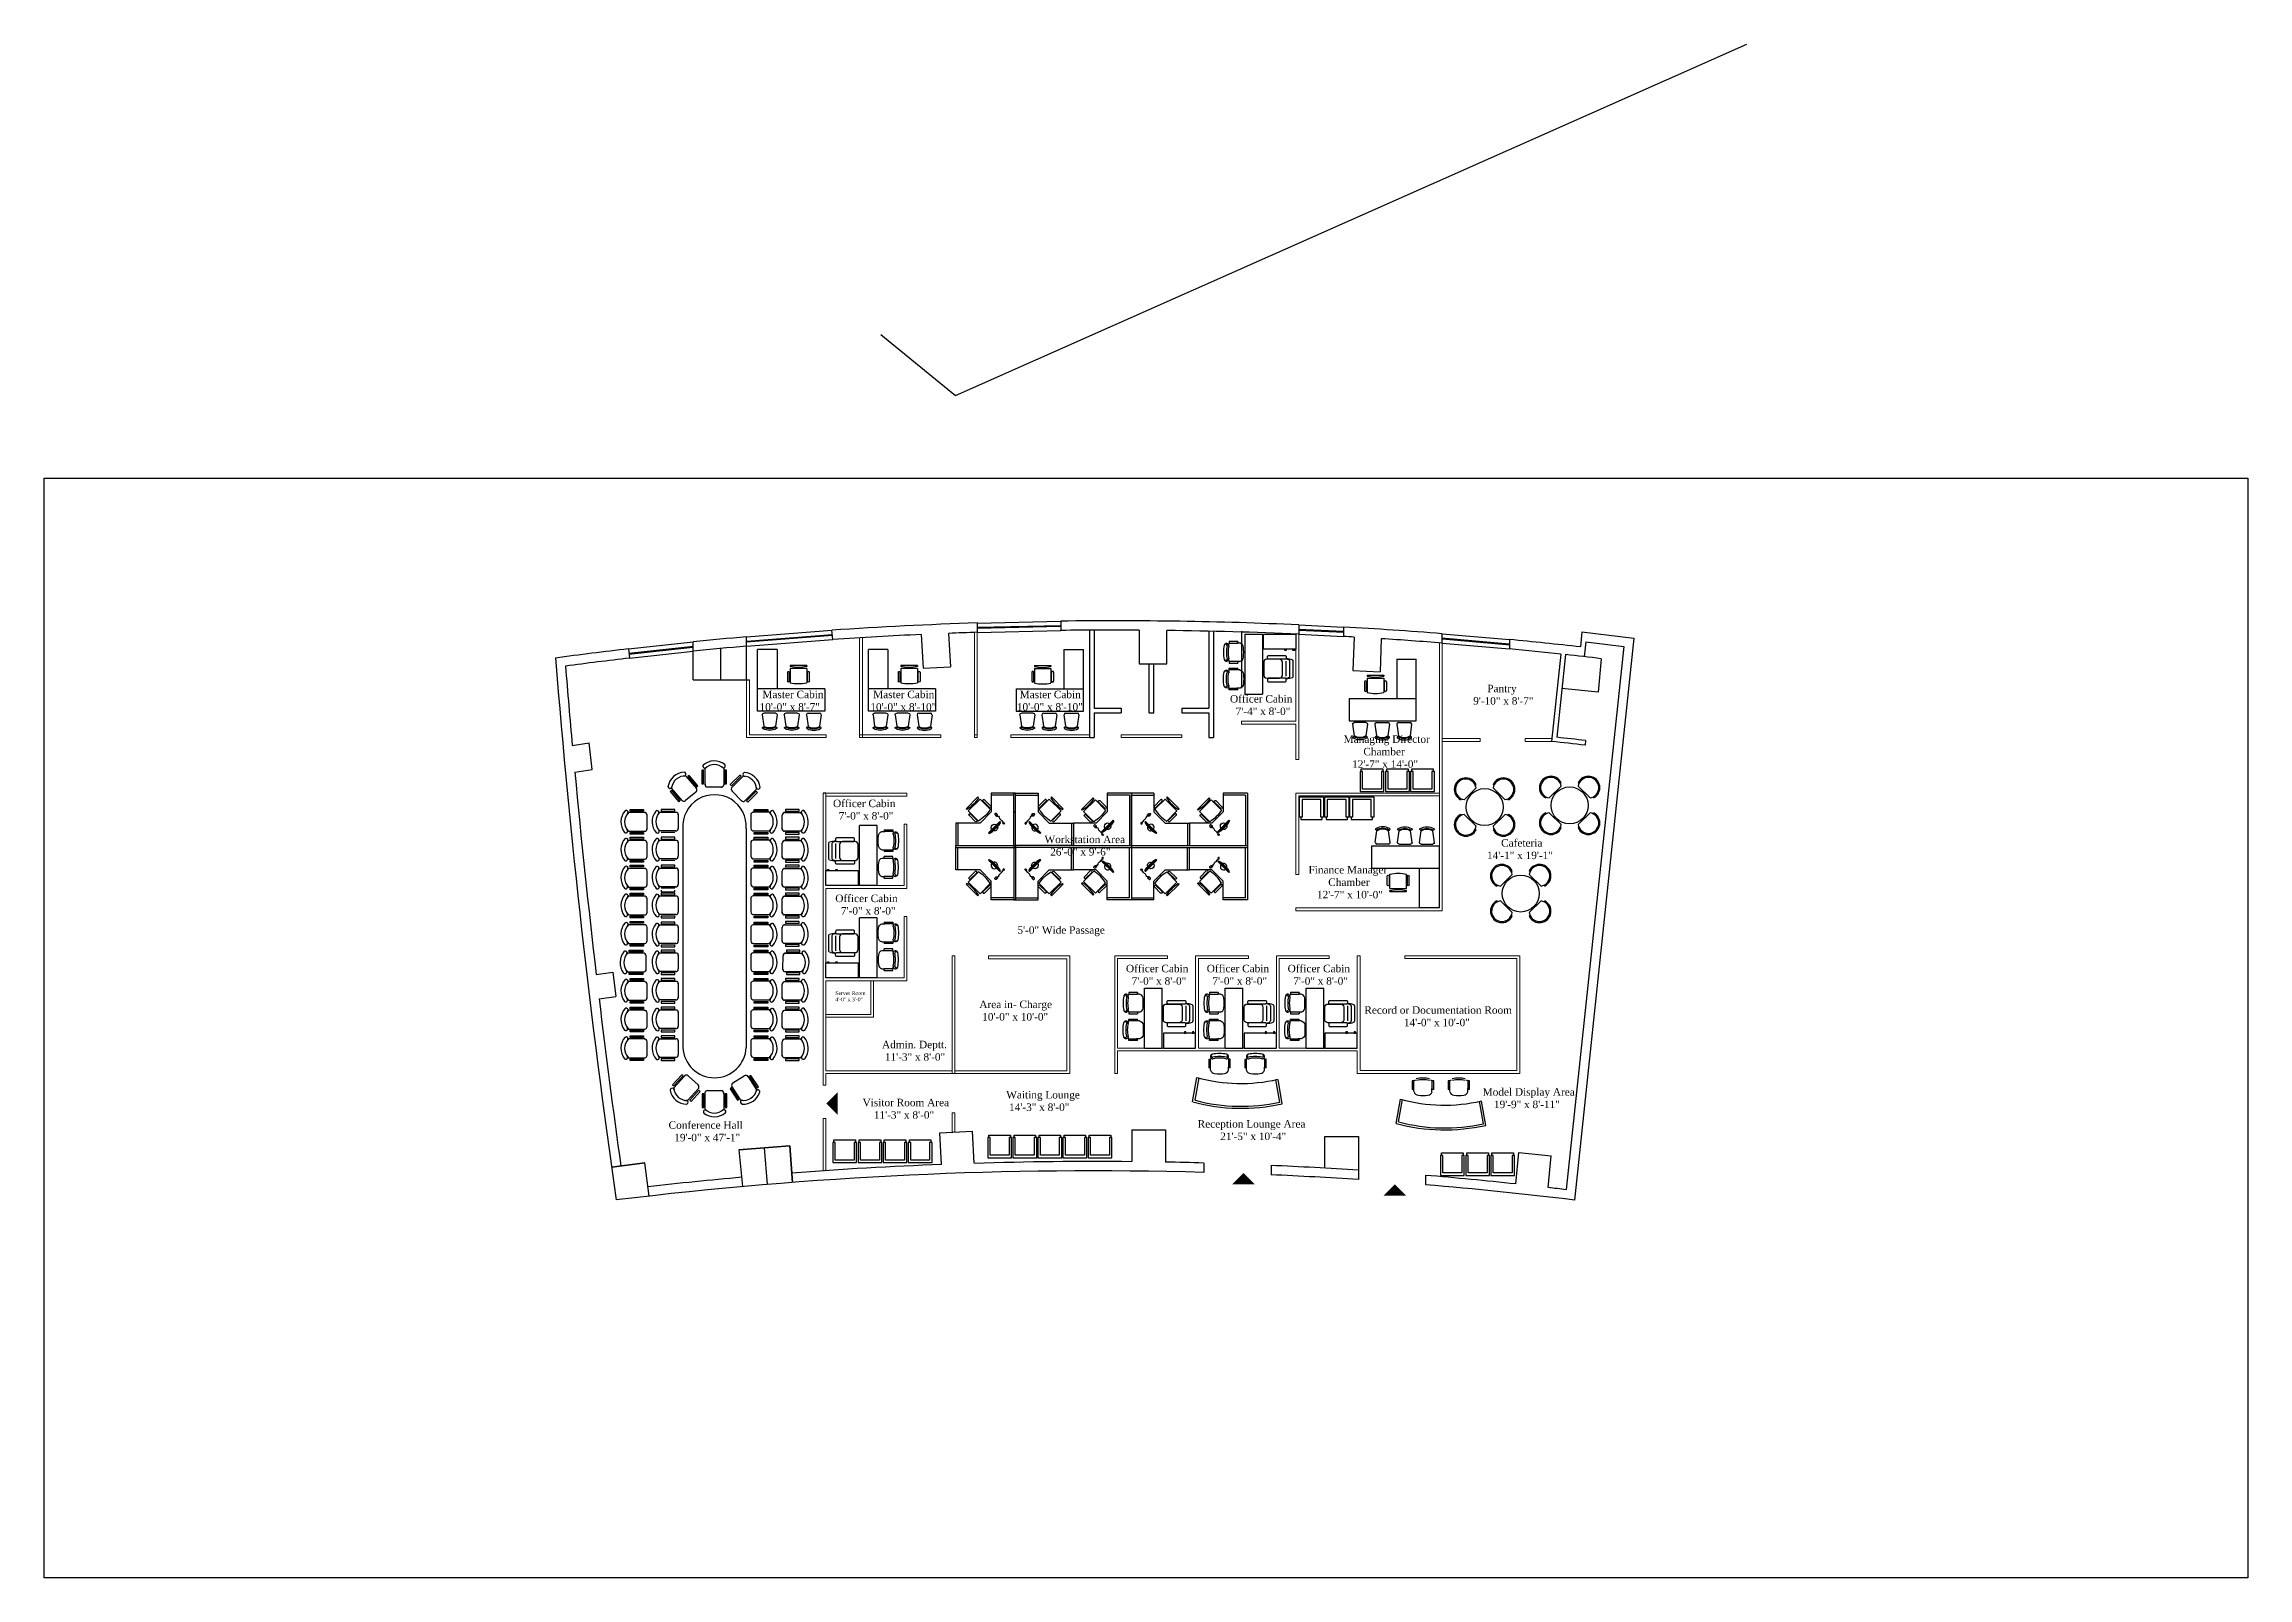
# Model space of a CAD drawing. Header units: inches. Extents: x 8506 to 16857, y 3646 to 8059.
# Drawn here: x 8506 to 10866, y 4095 to 5738 of the extents above; entities that cross this region are included whole.
import ezdxf

# ---------------------------------------------------------------- set-up
doc = ezdxf.new("R2010")
doc.units = ezdxf.units.IN
doc.layers.add('COLUMN', color=16, linetype='Continuous', lineweight=40)
doc.layers.add('WALL 2', color=40, linetype='Continuous', lineweight=18)
for name, color, linetype in [('FURNITURE', 4, 'Continuous'), ('NOI THAT', 42, 'Continuous'), ('NOITHAT', 21, 'Continuous')]:
    doc.layers.add(name, color=color, linetype=linetype)
doc.layers.add('PARTION WALL', color=7, linetype='Continuous', lineweight=15, true_color=0xa9764a)
doc.layers.add('TEXT', color=7, linetype='Continuous', true_color=0x9d9100)

msp = doc.modelspace()

# ---------------------------------------------------------------- texts
at = {"layer": 'TEXT', "width": 346.072, "attachment_point": 1}
for s, insert, char_height in [('{\\fTimes New Roman|b0|i0|c0|p18;        Pantry    \\P   9\'-10" x 8\'-7"}', (10027.5, 5051.6), 8), ('{\\fTimes New Roman|b0|i0|c0|p18;   Master Cabin\\P  10\'-0" x 8\'-7"}', (9266.4, 5045.2), 8), ('{\\fTimes New Roman|b0|i0|c0|p18;   Master Cabin\\P  10\'-0" x 8\'-10"}', (9385, 5045.2), 8), ('{\\fTimes New Roman|b0|i0|c0|p18;   Master Cabin\\P  10\'-0" x 8\'-10"}', (9541.9, 5045.2), 8), ('{\\fTimes New Roman|b0|i0|c0|p18;Officer Cabin\\P  7\'-4" x 8\'-0"}', (9776.2, 5040.5), 8), ('{\\fTimes New Roman|b0|i0|c0|p18;   Managing Director\\P          Chamber \\P      12\'-7" x 14\'-0"}', (9888.8, 4997.3), 8), ('{\\fTimes New Roman|b0|i0|c0|p18;Officer Cabin\\P  7\'-0" x 8\'-0"}', (9351.1, 4928.5), 8), ('{\\fTimes New Roman|b0|i0|c0|p18;              Workstation Area\\P                26\'-0" x 9\'-6"}', (9535.3, 4890), 8), ('{\\fTimes New Roman|b0|i0|c0|p18;     Cafeteria      \\P14\'-1" x 19\'-1"}', (10051.4, 4886.2), 8), ('{\\fTimes New Roman|b0|i0|c0|p18;   Finance Manager\\P          Chamber \\P      12\'-7" x 10\'-0"}', (9851.2, 4857.5), 8), ('{\\fTimes New Roman|b0|i0|c0|p18;Officer Cabin\\P  7\'-0" x 8\'-0"}', (9353.5, 4826.8), 8), ('{\\fTimes New Roman|b0|i0|c0|p18;      5\'-0" Wide Passage}', (9530.4, 4792.9), 8), ('{\\fTimes New Roman|b0|i0|c0|p18;Officer Cabin\\P  7\'-0" x 8\'-0"}', (9664.8, 4751.7), 8), ('{\\fTimes New Roman|b0|i0|c0|p18;Officer Cabin\\P  7\'-0" x 8\'-0"}', (9751.3, 4751.7), 8), ('{\\fTimes New Roman|b0|i0|c0|p18;Officer Cabin\\P  7\'-0" x 8\'-0"}', (9837.9, 4751.7), 8), ('{\\fTimes New Roman|b0|i0|c0|p18; Server Room\\P 4\'-0" x 3\'-0"}', (9352, 4723.3), 4), ('{\\fTimes New Roman|b0|i0|c0|p18;             Area in- Charge   \\P              10\'-0" x 10\'-0"}', (9468.5, 4713.3), 8), ('{\\fTimes New Roman|b0|i0|c0|p18;Record or Documentation Room      \\P              14\'-0" x 10\'-0"}', (9920.1, 4707.2), 8), ('{\\fTimes New Roman|b0|i0|c0|p18;             Admin. Deptt.\\P              11\'-3" x 8\'-0"}', (9364.3, 4670.3), 8), ('{\\fTimes New Roman|b0|i0|c0|p18;          Visitor Room Area \\P              11\'-3" x 8\'-0"}', (9352.5, 4608.2), 8), ('{\\fTimes New Roman|b0|i0|c0|p18;                 Waiting Lounge\\P                  14\'-3" x 8\'-0"}', (9485.2, 4616.5), 8), ('{\\fTimes New Roman|b0|i0|c0|p18;       Model Display Area\\P           19\'-9" x 8\'-11"}', (10025.6, 4619.5), 8), ('{\\fTimes New Roman|b0|i0|c0|p18;Conference Hall\\P  19\'-0" x 47\'-1"}', (9175, 4584), 8), ('{\\fTimes New Roman|b0|i0|c0|p18;        Reception Lounge Area\\P                21\'-5" x 10\'-4"}', (9717.4, 4585.3), 8)]:
    msp.add_mtext(s, dxfattribs=dict(at, insert=insert, char_height=char_height))

# ---------------------------------------------------------------- blocks, each defined once
blk = doc.blocks.new('A$C5D4F0A0C')
at = {"layer": 'FURNITURE', "ltscale": 6}
for p, q in [((-11.7, 7.2), (-11.7, 16.6)), ((-9.6, 16.6), (-9.6, 7.2)), ((-9.6, 9.9), (-8.9, 9.9)), ((-9.6, 7.9), (-8.9, 7.9)), ((-8.9, 3.1), (-8.9, 18.6)), ((8.9, 3.1), (-8.9, 3.1)), ((-8.9, 0), (-8.9, 1)), ((8.9, 0), (-8.9, 0)), ((-2.1, 2), (-2.1, 3.1)), ((2.1, 3.1), (2.1, 2)), ((8.9, 3.1), (8.9, 18.6)), ((9.6, 9.9), (8.9, 9.9)), ((9.6, 7.9), (8.9, 7.9)), ((8.9, 0), (8.9, 1)), ((9.6, 16.6), (9.6, 7.2)), ((11.7, 7.2), (11.7, 16.6))]:
    blk.add_line(p, q, dxfattribs=at)
for centre, radius, start, end in [((-10.7, 16.6), 1.04, 0, 180), ((-10.7, 7.2), 1.04, 180, 0), ((0, -18.5), 38.2, 76.5803, 103.4197), ((0, -36.1), 38.2, 76.5803, 103.4197), ((10.7, 16.6), 1.04, 0, 180), ((10.7, 7.2), 1.04, 180, 0)]:
    blk.add_arc(centre, radius, start, end, dxfattribs=at)
blk = doc.blocks.new('A$C63C47D5F')
at = {"layer": 'FURNITURE'}
for p, q in [((0, 8.5), (0, -8.5)), ((1, 8.5), (0, 8.5)), ((1, 8.5), (1, -8.5)), ((1, 8.5), (2, 4.7)), ((2, 4.7), (2, -4.7)), ((1, -8.5), (0, -8.5)), ((1, -8.5), (2, -4.7))]:
    blk.add_line(p, q, dxfattribs=at)
for start, end in [(97.7639, 262.2361), (295.8705, 64.1295)]:
    blk.add_arc((0.5, 0), 3.5, start, end, dxfattribs=at)
blk = doc.blocks.new('MOUSE')
at = {"layer": 'FURNITURE'}
for p, q in [((20257.3, 29679.8), (20257.3, 29680.6)), ((20258.1, 29679.8), (20258.1, 29680.6))]:
    blk.add_line(p, q, dxfattribs=at)
blk.add_lwpolyline([(20257.1, 29680.6, 0.414214), (20256.8, 29680.3), (20256.8, 29678.6, 0.414214), (20257.8, 29677.6, 0.414214), (20258.8, 29678.6), (20258.8, 29680.3, 0.414214), (20258.5, 29680.6)], format="xyb", close=True, dxfattribs=at)
blk.add_circle((20258.6, 29691.5), 0.79, dxfattribs=at)
blk.add_arc((20257.8, 29684.3), 4.49, 257.1243, 282.8757, dxfattribs=at)
blk.add_ellipse((20257.7, 29680.2), major_axis=(0, -0.294), ratio=0.237411, dxfattribs=at)
for points, knots in [([(20257.8, 29680.6), (20257.9, 29680.9), (20258.3, 29681.5), (20256.6, 29681.8), (20259.3, 29686.8), (20257.3, 29685.3), (20258.4, 29690.8)], [0, 0, 0, 0, 0.7183, 1.724492, 3.140608, 5.973906, 5.973906, 5.973906, 5.973906]), ([(20257.7, 29679.9), (20257.8, 29679.9), (20257.8, 29679.9), (20257.8, 29679.9), (20257.8, 29679.9), (20257.8, 29680), (20257.8, 29680), (20257.8, 29680.1), (20257.8, 29680.1), (20257.9, 29680.2), (20257.8, 29680.3), (20257.8, 29680.4), (20257.8, 29680.5), (20257.8, 29680.5), (20257.8, 29680.5), (20257.8, 29680.6), (20257.7, 29680.6), (20257.7, 29680.5), (20257.7, 29680.5), (20257.7, 29680.5), (20257.7, 29680.5), (20257.6, 29680.5), (20257.6, 29680.4), (20257.6, 29680.3), (20257.6, 29680.3), (20257.6, 29680.1), (20257.6, 29680.1), (20257.6, 29680), (20257.6, 29680), (20257.7, 29679.9), (20257.7, 29679.9), (20257.7, 29679.9), (20257.7, 29679.9), (20257.7, 29679.9)], [0, 0, 0, 0, 0.230598, 0.230598, 0.461196, 0.461196, 0.966437, 0.966437, 1.471678, 1.471678, 2.174078, 2.174078, 2.713438, 2.713438, 2.987779, 2.987779, 3.205832, 3.205832, 3.423886, 3.423886, 3.641939, 3.641939, 4.190582, 4.190582, 4.739225, 4.739225, 5.348234, 5.348234, 5.78802, 5.78802, 6.089021, 6.089021, 6.283185, 6.283185, 6.283185, 6.283185])]:
    blk.add_open_spline(points, degree=3, knots=knots, dxfattribs=at)
blk = doc.blocks.new('fdoj')
at = {"layer": 'FURNITURE', "linetype": 'Continuous'}
for p, q in [((11099, 3063.1), (11097.1, 3063.1)), ((11120.1, 3063.1), (11118.3, 3063.1))]:
    blk.add_line(p, q, dxfattribs=at)
at = {"layer": 'FURNITURE'}
for p, q in [((11097.1, 3053.9), (11097.1, 3063.1)), ((11098.9, 3053.9), (11097.1, 3053.9)), ((11098.9, 3065.5), (11098.9, 3062.2)), ((11098.9, 3063.1), (11098.9, 3053.9)), ((11118.3, 3065.5), (11118.3, 3062.2)), ((11118.3, 3053.9), (11118.3, 3063.1)), ((11120.1, 3053.9), (11118.3, 3053.9)), ((11120.1, 3063.1), (11120.1, 3053.9))]:
    blk.add_line(p, q, dxfattribs=at)
at = {"layer": 'FURNITURE', "linetype": 'Continuous', "extrusion": (0, 0, -1)}
for centre, major_axis, start_param, end_param in [((11103.7, 3064.3), (3.46, -3.46), 2.587564, 3.855839), ((11108.6, 2995.6), (52.2, -52.2), 3.855839, 3.998139), ((11113.5, 3064.3), (3.46, -3.46), 3.998139, 5.250532), ((11101.4, 3051), (1.73, -1.73), 0.958164, 4.097197), ((11101.3, 3050.1), (1.1, 1.1), 2.441937, 5.583529), ((11108.6, 3084.8), (26.2, 26.2), 2.148323, 2.564063), ((11108.5, 3084.9), (24, 24), 2.14695, 2.565436), ((11109.4, 3093.1), (28.6, -28.6), 0.805584, 0.975138), ((11107.8, 3093.1), (28.6, -28.6), 0.595655, 0.765209), ((11115.8, 3051), (1.73, -1.73), 3.756781, 6.895815), ((11115.6, 3050.1), (1.13, 1.13), 5.412042, 8.295919)]:
    blk.add_ellipse(centre, major_axis=major_axis, ratio=1, start_param=start_param, end_param=end_param, dxfattribs=at)
at = {"layer": 'FURNITURE', "extrusion": (0, 0, -1)}
for centre, start_param, end_param in [((11100.6, 3055.7), 2.368805, 3.10386), ((11116.6, 3055.7), 1.608525, 2.313811)]:
    blk.add_ellipse(centre, major_axis=(1.72, 1.72), ratio=1, start_param=start_param, end_param=end_param, dxfattribs=at)
blk = doc.blocks.new('he')
at = {"layer": 'FURNITURE'}
for p, q in [((23843.9, -7031.9), (23846.6, -7031.9)), ((23843.9, -7054.9), (23843.9, -7031.9)), ((23846.6, -7030.6), (23846.6, -7033.3)), ((23868.2, -7030.6), (23846.6, -7030.6)), ((23868.2, -7056.2), (23868.2, -7030.6)), ((23846.6, -7054.9), (23843.9, -7054.9)), ((23846.6, -7033.3), (23865.5, -7033.3)), ((23846.6, -7053.5), (23846.6, -7056.2)), ((23865.5, -7053.5), (23846.6, -7053.5)), ((23846.6, -7056.2), (23868.2, -7056.2)), ((23865.5, -7033.3), (23865.5, -7053.5))]:
    blk.add_line(p, q, dxfattribs=at)
blk = doc.blocks.new('A$C361C2942')
at = {"layer": 'FURNITURE', "ltscale": 6}
for p, q in [((-67, 3.7), (-65.3, 16.1)), ((-52.9, 2), (-65.3, 2)), ((-51.1, 3.7), (-52.9, 16.1)), ((-43.4, 3.7), (-41.6, 16.1)), ((-29.2, 2), (-41.6, 2)), ((-27.5, 3.7), (-29.2, 16.1)), ((-19.8, 3.7), (-18, 16.1)), ((-18, 2), (-5.6, 2)), ((-3.8, 3.7), (-5.6, 16.1))]:
    blk.add_line(p, q, dxfattribs=at)
for centre, major_axis, start_param, end_param in [((-66, 17.8), (0.627, 0.627), 1.180193, 4.321785), ((-65.3, 3.7), (1.25, 1.25), 2.356198, 3.926994), ((-59.1, 6.4), (-10, 10), -1.319495, -0.251294), ((-59.1, 6.3), (-8.88, 8.88), -1.33373, -0.23706), ((-59.1, 6.2), (-8.3, 8.3), -1.341994, -0.228795), ((-52.9, 3.7), (-1.25, 1.25), 2.356198, 3.926994), ((-52.2, 17.8), (0.627, 0.627), 3.532203, 6.673796), ((-41.6, 3.7), (1.25, 1.25), 2.356198, 3.926994), ((-42.3, 17.8), (-0.627, 0.627), -0.390603, 2.750989), ((-35.4, 6.4), (-10, 10), -1.319495, -0.251294), ((-35.4, 6.3), (-8.88, 8.88), -1.33373, -0.23706), ((-35.4, 6.2), (-8.3, 8.3), -1.341994, -0.228795), ((-29.2, 3.7), (-1.25, 1.25), 2.356198, 3.926994), ((-28.6, 17.8), (-0.627, 0.627), 1.961407, 5.103)]:
    blk.add_ellipse(centre, major_axis=major_axis, ratio=1, start_param=start_param, end_param=end_param, dxfattribs=at)
at = {"layer": 'FURNITURE', "ltscale": 6, "extrusion": (0, 0, -1)}
for centre, major_axis, start_param, end_param in [((-18, 3.7), (1.25, 1.25), 2.356198, 3.926994), ((-18.7, 17.8), (0.627, 0.627), 1.961407, 5.103), ((-11.8, 6.4), (10, 10), -1.319495, -0.251294), ((-11.8, 6.3), (8.88, 8.88), -1.33373, -0.23706), ((-11.8, 6.2), (8.3, 8.3), -1.341994, -0.228795), ((-5.6, 3.7), (1.25, 1.25), 0.785402, 2.356198), ((-4.9, 17.8), (0.627, 0.627), -0.390603, 2.750989)]:
    blk.add_ellipse(centre, major_axis=major_axis, ratio=1, start_param=start_param, end_param=end_param, dxfattribs=at)
blk = doc.blocks.new('ygjhfg')
at = {"layer": 'FURNITURE'}
for p, q in [((61523.4, 11367.5), (61523.4, 11325.5)), ((61523.4, 11367.5), (61544.4, 11367.5)), ((61544.4, 11301.5), (61544.4, 11367.5)), ((61472.4, 11325.5), (61472.4, 11301.5)), ((61472.4, 11325.5), (61544.4, 11325.5)), ((61472.4, 11301.5), (61544.4, 11301.5))]:
    blk.add_line(p, q, dxfattribs=at)
at = {"layer": 'FURNITURE', "rotation": 180}
for name, p in [('A$C5D4F0A0C', (61500.7, 11350.4)), ('A$C361C2942', (61472.4, 11301.5))]:
    blk.add_blockref(name, p, dxfattribs=at)

# ---------------------------------------------------------------- linework, layer by layer
for p, q in [((9505.5, 5112.2), (9595.1, 5114.2)), ((9505.6, 5117.7), (9595.1, 5119.7)), ((9505.6, 5107.7), (9595.2, 5109.7)), ((9505.7, 5113.2), (9595.2, 5115.2)), ((9849.6, 5111.2), (9897.6, 5108.8)), ((9849.8, 5115.7), (9897.8, 5113.3)), ((9849.8, 5105.7), (9897.8, 5103.3)), ((9850, 5110.2), (9898, 5107.8)), ((10003.1, 5101.7), (10075.1, 5095.5)), ((10003.5, 5106.2), (10075.5, 5100)), ((10003.8, 5100.7), (10075.8, 5094.4)), ((10003.5, 5096.2), (10075.5, 5089.9))]:
    msp.add_line(p, q)
at = {"linetype": 'ByBlock'}
for p, q in [((9212.4, 4960.2), (9210.6, 4960.2)), ((9210.6, 4960.2), (9210.6, 4945.6)), ((9212.4, 4945.6), (9212.4, 4960.2)), ((9214, 4944.5), (9214, 4962)), ((9234, 4962), (9234, 4944.3)), ((9237.1, 4960.2), (9235.2, 4960.2)), ((9235.2, 4960.2), (9235.2, 4945.6)), ((9237.1, 4945.6), (9237.1, 4960.2)), ((9178.1, 4938.6), (9176.7, 4937.4)), ((9176.7, 4937.4), (9186.1, 4926.3)), ((9187.5, 4927.5), (9178.1, 4938.6)), ((9189.5, 4927.6), (9178.2, 4941)), ((9204.2, 4936.7), (9193.2, 4927.5)), ((9193.5, 4953.8), (9204.9, 4940.3)), ((9197, 4954.4), (9195.6, 4953.2)), ((9195.6, 4953.2), (9204.9, 4942.1)), ((9206.4, 4943.3), (9197, 4954.4)), ((9204.9, 4942.1), (9206.4, 4943.3)), ((9210.6, 4945.6), (9212.4, 4945.6)), ((9231.2, 4942), (9216.8, 4942)), ((9231.9, 4942), (9231.2, 4942)), ((9235.2, 4945.6), (9237.1, 4945.6)), ((9251.3, 4954.9), (9241.1, 4944.6)), ((9241.1, 4944.6), (9242.4, 4943.3)), ((9242.4, 4943.3), (9252.7, 4953.6)), ((9242.7, 4941.4), (9255, 4953.8)), ((9253.1, 4927.4), (9243, 4937.7)), ((9252.7, 4953.6), (9251.3, 4954.9)), ((9269.2, 4939.6), (9256.7, 4927.1)), ((9268.8, 4937.5), (9258.5, 4927.2)), ((9259.8, 4925.9), (9270.1, 4936.2)), ((9270.1, 4936.2), (9268.8, 4937.5)), ((9149.4, 4914.6), (9131.9, 4914.6)), ((9133.8, 4916.2), (9133.8, 4918)), ((9133.8, 4918), (9148.3, 4918)), ((9148.3, 4916.2), (9133.8, 4916.2)), ((9148.3, 4918), (9148.3, 4916.2)), ((9151.9, 4897.4), (9151.9, 4911.8)), ((9165.4, 4915), (9183, 4915)), ((9167.2, 4918), (9167.2, 4916.2)), ((9181.7, 4918), (9167.2, 4918)), ((9167.2, 4916.2), (9181.7, 4916.2)), ((9181.7, 4916.2), (9181.7, 4918)), ((9185.4, 4912.2), (9185.3, 4897.8)), ((9185.4, 4912.9), (9185.4, 4912.2)), ((9186.1, 4926.3), (9187.5, 4927.5)), ((9253.6, 4926.9), (9253.1, 4927.4)), ((9258.5, 4927.2), (9259.8, 4925.9)), ((9263.1, 4912.9), (9263.1, 4912.2)), ((9263.1, 4912.2), (9263.2, 4897.8)), ((9283.1, 4915), (9265.5, 4915)), ((9266.8, 4918), (9281.3, 4918)), ((9266.8, 4916.2), (9266.8, 4918)), ((9281.3, 4916.2), (9266.8, 4916.2)), ((9281.3, 4918), (9281.3, 4916.2)), ((9296.6, 4897.4), (9296.6, 4911.8)), ((9299, 4914.6), (9316.6, 4914.6)), ((9300.2, 4918), (9300.2, 4916.2)), ((9314.7, 4918), (9300.2, 4918)), ((9300.2, 4916.2), (9314.7, 4916.2)), ((9314.7, 4916.2), (9314.7, 4918)), ((9131.9, 4894.6), (9149.6, 4894.6)), ((9133.8, 4891.6), (9133.8, 4893.4)), ((9133.8, 4893.4), (9148.3, 4893.4)), ((9148.3, 4891.6), (9133.8, 4891.6)), ((9133.8, 4886.3), (9133.8, 4888.2)), ((9133.8, 4888.2), (9148.3, 4888.2)), ((9148.3, 4886.3), (9133.8, 4886.3)), ((9148.3, 4893.4), (9148.3, 4891.6)), ((9148.3, 4888.2), (9148.3, 4886.3)), ((9151.9, 4896.7), (9151.9, 4897.4)), ((9182.9, 4895), (9165.4, 4895)), ((9181.7, 4893.4), (9167.2, 4893.4)), ((9167.2, 4888.2), (9167.2, 4886.3)), ((9181.7, 4888.2), (9167.2, 4888.2)), ((9167.2, 4886.3), (9181.7, 4886.3)), ((9181.7, 4886.3), (9181.7, 4888.2)), ((9190.2, 4897.6), (9190.2, 4663.2)), ((9258.2, 4897.6), (9258.2, 4663.2)), ((9265.6, 4895), (9283.1, 4895)), ((9266.8, 4893.4), (9281.3, 4893.4)), ((9266.8, 4891.6), (9266.8, 4893.4)), ((9281.3, 4891.6), (9266.8, 4891.6)), ((9266.8, 4888.2), (9281.3, 4888.2)), ((9266.8, 4886.3), (9266.8, 4888.2)), ((9281.3, 4886.3), (9266.8, 4886.3)), ((9281.3, 4893.4), (9281.3, 4891.6)), ((9281.3, 4888.2), (9281.3, 4886.3)), ((9296.6, 4896.7), (9296.6, 4897.4)), ((9316.6, 4894.6), (9298.9, 4894.6)), ((9300.2, 4893.4), (9300.2, 4891.6)), ((9314.7, 4893.4), (9300.2, 4893.4)), ((9300.2, 4891.6), (9314.7, 4891.6)), ((9300.2, 4888.2), (9300.2, 4886.3)), ((9314.7, 4888.2), (9300.2, 4888.2)), ((9300.2, 4886.3), (9314.7, 4886.3)), ((9314.7, 4891.6), (9314.7, 4893.4)), ((9314.7, 4886.3), (9314.7, 4888.2)), ((9149.4, 4884.8), (9131.9, 4884.8)), ((9131.9, 4864.8), (9149.6, 4864.8)), ((9133.8, 4861.7), (9133.8, 4863.5)), ((9133.8, 4863.5), (9148.3, 4863.5)), ((9148.3, 4861.7), (9133.8, 4861.7)), ((9148.3, 4863.5), (9148.3, 4861.7)), ((9151.9, 4867.6), (9151.9, 4881.9)), ((9151.9, 4866.8), (9151.9, 4867.6)), ((9165.4, 4885.1), (9183, 4885.1)), ((9182.9, 4865.1), (9165.4, 4865.1)), ((9181.7, 4863.5), (9167.2, 4863.5)), ((9185.4, 4882.3), (9185.3, 4868)), ((9185.4, 4883.1), (9185.4, 4882.3)), ((9263.1, 4883.1), (9263.1, 4882.3)), ((9263.1, 4882.3), (9263.2, 4868)), ((9283.1, 4885.1), (9265.5, 4885.1)), ((9265.6, 4865.1), (9283.1, 4865.1)), ((9266.8, 4863.5), (9281.3, 4863.5)), ((9266.8, 4861.7), (9266.8, 4863.5)), ((9281.3, 4861.7), (9266.8, 4861.7)), ((9281.3, 4863.5), (9281.3, 4861.7)), ((9296.6, 4867.6), (9296.6, 4881.9)), ((9296.6, 4866.8), (9296.6, 4867.6)), ((9316.6, 4864.8), (9298.9, 4864.8)), ((9299, 4884.8), (9316.6, 4884.8)), ((9300.2, 4863.5), (9300.2, 4861.7)), ((9314.7, 4863.5), (9300.2, 4863.5)), ((9300.2, 4861.7), (9314.7, 4861.7)), ((9314.7, 4861.7), (9314.7, 4863.5)), ((9149.4, 4854.9), (9131.9, 4854.9)), ((9133.8, 4856.5), (9133.8, 4858.3)), ((9133.8, 4858.3), (9148.3, 4858.3)), ((9148.3, 4856.5), (9133.8, 4856.5)), ((9148.3, 4858.3), (9148.3, 4856.5)), ((9151.9, 4837.7), (9151.9, 4852.1)), ((9165.4, 4855.3), (9183, 4855.3)), ((9167.2, 4858.3), (9167.2, 4856.5)), ((9181.7, 4858.3), (9167.2, 4858.3)), ((9167.2, 4856.5), (9181.7, 4856.5)), ((9181.7, 4856.5), (9181.7, 4858.3)), ((9185.4, 4852.5), (9185.3, 4838.1)), ((9185.4, 4853.2), (9185.4, 4852.5)), ((9263.1, 4853.2), (9263.1, 4852.5)), ((9263.1, 4852.5), (9263.2, 4838.1)), ((9283.1, 4855.3), (9265.5, 4855.3)), ((9266.8, 4858.3), (9281.3, 4858.3)), ((9266.8, 4856.5), (9266.8, 4858.3)), ((9281.3, 4856.5), (9266.8, 4856.5)), ((9281.3, 4858.3), (9281.3, 4856.5)), ((9296.6, 4837.7), (9296.6, 4852.1)), ((9299, 4854.9), (9316.6, 4854.9)), ((9300.2, 4858.3), (9300.2, 4856.5)), ((9314.7, 4858.3), (9300.2, 4858.3)), ((9300.2, 4856.5), (9314.7, 4856.5)), ((9314.7, 4856.5), (9314.7, 4858.3)), ((9131.9, 4834.9), (9149.6, 4834.9)), ((9149.4, 4825.1), (9131.9, 4825.1)), ((9133.8, 4831.8), (9133.8, 4833.7)), ((9133.8, 4833.7), (9148.3, 4833.7)), ((9148.3, 4831.8), (9133.8, 4831.8)), ((9133.8, 4826.6), (9133.8, 4828.5)), ((9133.8, 4828.5), (9148.3, 4828.5)), ((9148.3, 4826.6), (9133.8, 4826.6)), ((9148.3, 4833.7), (9148.3, 4831.8)), ((9148.3, 4828.5), (9148.3, 4826.6)), ((9151.9, 4837), (9151.9, 4837.7)), ((9151.9, 4807.9), (9151.9, 4822.2)), ((9182.9, 4835.3), (9165.4, 4835.3)), ((9165.4, 4825.4), (9183, 4825.4)), ((9181.7, 4833.7), (9167.2, 4833.7)), ((9167.2, 4831.7), (9167.2, 4829.9)), ((9167.2, 4829.9), (9181.7, 4829.9)), ((9167.2, 4828.5), (9167.2, 4826.6)), ((9181.7, 4828.5), (9167.2, 4828.5)), ((9167.2, 4826.6), (9181.7, 4826.6)), ((9181.7, 4829.9), (9181.7, 4831.7)), ((9181.7, 4826.6), (9181.7, 4828.5)), ((9185.4, 4822.6), (9185.3, 4808.2)), ((9185.4, 4823.3), (9185.4, 4822.6)), ((9263.1, 4823.3), (9263.1, 4822.6)), ((9263.1, 4822.6), (9263.2, 4808.2)), ((9283.1, 4825.4), (9265.5, 4825.4)), ((9265.6, 4835.3), (9283.1, 4835.3)), ((9266.8, 4833.7), (9281.3, 4833.7)), ((9266.8, 4831.8), (9266.8, 4833.7)), ((9281.3, 4831.8), (9266.8, 4831.8)), ((9266.8, 4828.5), (9281.3, 4828.5)), ((9266.8, 4826.6), (9266.8, 4828.5)), ((9281.3, 4826.6), (9266.8, 4826.6)), ((9281.3, 4833.7), (9281.3, 4831.8)), ((9281.3, 4828.5), (9281.3, 4826.6)), ((9296.6, 4837), (9296.6, 4837.7)), ((9296.6, 4807.9), (9296.6, 4822.2)), ((9316.6, 4834.9), (9298.9, 4834.9)), ((9299, 4825.1), (9316.6, 4825.1)), ((9300.2, 4833.7), (9300.2, 4831.8)), ((9314.7, 4833.7), (9300.2, 4833.7)), ((9300.2, 4831.8), (9314.7, 4831.8)), ((9300.2, 4828.5), (9300.2, 4826.6)), ((9314.7, 4828.5), (9300.2, 4828.5)), ((9300.2, 4826.6), (9314.7, 4826.6)), ((9314.7, 4831.8), (9314.7, 4833.7)), ((9314.7, 4826.6), (9314.7, 4828.5)), ((9131.9, 4805.1), (9149.6, 4805.1)), ((9149.4, 4794.6), (9131.9, 4794.6)), ((9133.8, 4802), (9133.8, 4803.8)), ((9133.8, 4803.8), (9148.3, 4803.8)), ((9148.3, 4802), (9133.8, 4802)), ((9133.8, 4796.2), (9133.8, 4798)), ((9133.8, 4798), (9148.3, 4798)), ((9148.3, 4796.2), (9133.8, 4796.2)), ((9148.3, 4803.8), (9148.3, 4802)), ((9148.3, 4798), (9148.3, 4796.2)), ((9151.9, 4807.1), (9151.9, 4807.9)), ((9151.9, 4777.4), (9151.9, 4791.8)), ((9182.9, 4805.4), (9165.4, 4805.4)), ((9165.4, 4794.3), (9183, 4794.3)), ((9167.2, 4803.8), (9167.2, 4802)), ((9181.7, 4803.8), (9167.2, 4803.8)), ((9167.2, 4802), (9181.7, 4802)), ((9167.2, 4797.4), (9167.2, 4795.6)), ((9181.7, 4797.4), (9167.2, 4797.4)), ((9167.2, 4795.6), (9181.7, 4795.6)), ((9181.7, 4802), (9181.7, 4803.8)), ((9181.7, 4795.6), (9181.7, 4797.4)), ((9185.4, 4791.5), (9185.3, 4777.2)), ((9185.4, 4792.3), (9185.4, 4791.5)), ((9263.1, 4792.3), (9263.1, 4791.5)), ((9263.1, 4791.5), (9263.2, 4777.2)), ((9283.1, 4794.3), (9265.5, 4794.3)), ((9265.6, 4805.4), (9283.1, 4805.4)), ((9266.8, 4803.8), (9281.3, 4803.8)), ((9266.8, 4802), (9266.8, 4803.8)), ((9281.3, 4802), (9266.8, 4802)), ((9266.8, 4797.4), (9281.3, 4797.4)), ((9266.8, 4795.6), (9266.8, 4797.4)), ((9281.3, 4795.6), (9266.8, 4795.6)), ((9281.3, 4803.8), (9281.3, 4802)), ((9281.3, 4797.4), (9281.3, 4795.6)), ((9296.6, 4807.1), (9296.6, 4807.9)), ((9296.6, 4777.4), (9296.6, 4791.8)), ((9316.6, 4805.1), (9298.9, 4805.1)), ((9299, 4794.6), (9316.6, 4794.6)), ((9300.2, 4803.8), (9300.2, 4802)), ((9314.7, 4803.8), (9300.2, 4803.8)), ((9300.2, 4802), (9314.7, 4802)), ((9300.2, 4798), (9300.2, 4796.2)), ((9314.7, 4798), (9300.2, 4798)), ((9300.2, 4796.2), (9314.7, 4796.2)), ((9314.7, 4802), (9314.7, 4803.8)), ((9314.7, 4796.2), (9314.7, 4798)), ((9131.9, 4774.6), (9149.6, 4774.6)), ((9132.8, 4765.7), (9132.8, 4767.5)), ((9132.8, 4767.5), (9147.3, 4767.5)), ((9133.8, 4771.5), (9133.8, 4773.4)), ((9133.8, 4773.4), (9148.3, 4773.4)), ((9148.3, 4771.5), (9133.8, 4771.5)), ((9147.3, 4767.5), (9147.3, 4765.7)), ((9148.3, 4773.4), (9148.3, 4771.5)), ((9151.9, 4776.6), (9151.9, 4777.4)), ((9182.9, 4774.3), (9165.4, 4774.3)), ((9167.2, 4772.8), (9167.2, 4770.9)), ((9181.7, 4772.8), (9167.2, 4772.8)), ((9167.2, 4770.9), (9181.7, 4770.9)), ((9167.2, 4767.5), (9167.2, 4765.7)), ((9181.7, 4767.5), (9167.2, 4767.5)), ((9181.7, 4770.9), (9181.7, 4772.8)), ((9181.7, 4765.7), (9181.7, 4767.5)), ((9265.6, 4774.3), (9283.1, 4774.3)), ((9266.8, 4772.8), (9281.3, 4772.8)), ((9266.8, 4770.9), (9266.8, 4772.8)), ((9281.3, 4770.9), (9266.8, 4770.9)), ((9266.8, 4767.5), (9281.3, 4767.5)), ((9266.8, 4765.7), (9266.8, 4767.5)), ((9281.3, 4772.8), (9281.3, 4770.9)), ((9281.3, 4767.5), (9281.3, 4765.7)), ((9296.6, 4776.6), (9296.6, 4777.4)), ((9316.6, 4774.6), (9298.9, 4774.6)), ((9300.2, 4773.4), (9300.2, 4771.5)), ((9314.7, 4773.4), (9300.2, 4773.4)), ((9300.2, 4771.5), (9314.7, 4771.5)), ((9301.2, 4767.5), (9301.2, 4765.7)), ((9315.7, 4767.5), (9301.2, 4767.5)), ((9314.7, 4771.5), (9314.7, 4773.4)), ((9315.7, 4765.7), (9315.7, 4767.5)), ((9148.5, 4764.1), (9131, 4764.1)), ((9131, 4744.1), (9148.7, 4744.1)), ((9147.3, 4765.7), (9132.8, 4765.7)), ((9151, 4746.9), (9150.9, 4761.3)), ((9151, 4746.2), (9151, 4746.9)), ((9165.4, 4764.5), (9183, 4764.5)), ((9182.9, 4744.5), (9165.4, 4744.5)), ((9167.2, 4765.7), (9181.7, 4765.7)), ((9185.4, 4761.7), (9185.3, 4747.3)), ((9185.4, 4762.4), (9185.4, 4761.7)), ((9263.1, 4762.4), (9263.1, 4761.7)), ((9263.1, 4761.7), (9263.2, 4747.3)), ((9283.1, 4764.5), (9265.5, 4764.5)), ((9265.6, 4744.5), (9283.1, 4744.5)), ((9281.3, 4765.7), (9266.8, 4765.7)), ((9297.5, 4746.9), (9297.6, 4761.3)), ((9297.5, 4746.2), (9297.5, 4746.9)), ((9317.5, 4744.1), (9299.8, 4744.1)), ((9300, 4764.1), (9317.5, 4764.1)), ((9301.2, 4765.7), (9315.7, 4765.7)), ((9149.4, 4733.7), (9131.9, 4733.7)), ((9132.8, 4741.1), (9132.8, 4742.9)), ((9132.8, 4742.9), (9147.3, 4742.9)), ((9147.3, 4741.1), (9132.8, 4741.1)), ((9133.8, 4735.2), (9133.8, 4737.1)), ((9133.8, 4737.1), (9148.3, 4737.1)), ((9148.3, 4735.2), (9133.8, 4735.2)), ((9147.3, 4742.9), (9147.3, 4741.1)), ((9148.3, 4737.1), (9148.3, 4735.2)), ((9151.9, 4716.5), (9151.9, 4730.8)), ((9165.4, 4734), (9183, 4734)), ((9167.2, 4742.9), (9167.2, 4741.1)), ((9181.7, 4742.9), (9167.2, 4742.9)), ((9167.2, 4741.1), (9181.7, 4741.1)), ((9167.2, 4737.1), (9167.2, 4735.2)), ((9181.7, 4737.1), (9167.2, 4737.1)), ((9167.2, 4735.2), (9181.7, 4735.2)), ((9181.7, 4741.1), (9181.7, 4742.9)), ((9181.7, 4735.2), (9181.7, 4737.1)), ((9185.4, 4731.2), (9185.3, 4716.8)), ((9185.4, 4731.9), (9185.4, 4731.2)), ((9263.1, 4731.9), (9263.1, 4731.2)), ((9263.1, 4731.2), (9263.2, 4716.8)), ((9283.1, 4734), (9265.5, 4734)), ((9266.8, 4742.9), (9281.3, 4742.9)), ((9266.8, 4741.1), (9266.8, 4742.9)), ((9281.3, 4741.1), (9266.8, 4741.1)), ((9266.8, 4737.1), (9281.3, 4737.1)), ((9266.8, 4735.2), (9266.8, 4737.1)), ((9281.3, 4735.2), (9266.8, 4735.2)), ((9281.3, 4742.9), (9281.3, 4741.1)), ((9281.3, 4737.1), (9281.3, 4735.2)), ((9296.6, 4716.5), (9296.6, 4730.8)), ((9299, 4733.7), (9316.6, 4733.7)), ((9300.2, 4737.1), (9300.2, 4735.2)), ((9314.7, 4737.1), (9300.2, 4737.1)), ((9300.2, 4735.2), (9314.7, 4735.2)), ((9301.2, 4742.9), (9301.2, 4741.1)), ((9315.7, 4742.9), (9301.2, 4742.9)), ((9301.2, 4741.1), (9315.7, 4741.1)), ((9314.7, 4735.2), (9314.7, 4737.1)), ((9315.7, 4741.1), (9315.7, 4742.9)), ((9131.9, 4713.7), (9149.6, 4713.7)), ((9149.4, 4702.9), (9131.9, 4702.9)), ((9133.8, 4710.6), (9133.8, 4712.4)), ((9133.8, 4712.4), (9148.3, 4712.4)), ((9148.3, 4710.6), (9133.8, 4710.6)), ((9133.8, 4704.5), (9133.8, 4706.3)), ((9133.8, 4706.3), (9148.3, 4706.3)), ((9148.3, 4704.5), (9133.8, 4704.5)), ((9148.3, 4712.4), (9148.3, 4710.6)), ((9148.3, 4706.3), (9148.3, 4704.5)), ((9151.9, 4715.7), (9151.9, 4716.5)), ((9151.9, 4685.7), (9151.9, 4700.1)), ((9182.9, 4714), (9165.4, 4714)), ((9165.4, 4703.3), (9183, 4703.3)), ((9167.2, 4712.4), (9167.2, 4710.6)), ((9181.7, 4712.4), (9167.2, 4712.4)), ((9167.2, 4710.6), (9181.7, 4710.6)), ((9167.2, 4706.3), (9167.2, 4704.5)), ((9181.7, 4706.3), (9167.2, 4706.3)), ((9167.2, 4704.5), (9181.7, 4704.5)), ((9181.7, 4710.6), (9181.7, 4712.4)), ((9181.7, 4704.5), (9181.7, 4706.3)), ((9185.4, 4700.5), (9185.3, 4686.1)), ((9185.4, 4701.2), (9185.4, 4700.5)), ((9263.1, 4701.2), (9263.1, 4700.5)), ((9263.1, 4700.5), (9263.2, 4686.1)), ((9283.1, 4703.3), (9265.5, 4703.3)), ((9265.6, 4714), (9283.1, 4714)), ((9266.8, 4712.4), (9281.3, 4712.4)), ((9266.8, 4710.6), (9266.8, 4712.4)), ((9281.3, 4710.6), (9266.8, 4710.6)), ((9266.8, 4706.3), (9281.3, 4706.3)), ((9266.8, 4704.5), (9266.8, 4706.3)), ((9281.3, 4704.5), (9266.8, 4704.5)), ((9281.3, 4712.4), (9281.3, 4710.6)), ((9281.3, 4706.3), (9281.3, 4704.5)), ((9296.6, 4715.7), (9296.6, 4716.5)), ((9296.6, 4685.7), (9296.6, 4700.1)), ((9316.6, 4713.7), (9298.9, 4713.7)), ((9299, 4702.9), (9316.6, 4702.9)), ((9300.2, 4712.4), (9300.2, 4710.6)), ((9314.7, 4712.4), (9300.2, 4712.4)), ((9300.2, 4710.6), (9314.7, 4710.6)), ((9300.2, 4706.3), (9300.2, 4704.5)), ((9314.7, 4706.3), (9300.2, 4706.3)), ((9300.2, 4704.5), (9314.7, 4704.5)), ((9314.7, 4710.6), (9314.7, 4712.4)), ((9314.7, 4704.5), (9314.7, 4706.3)), ((9131.9, 4682.9), (9149.6, 4682.9)), ((9133.8, 4679.8), (9133.8, 4681.7)), ((9133.8, 4681.7), (9148.3, 4681.7)), ((9148.3, 4679.8), (9133.8, 4679.8)), ((9133.8, 4673.7), (9133.8, 4675.6)), ((9133.8, 4675.6), (9148.3, 4675.6)), ((9148.3, 4673.7), (9133.8, 4673.7)), ((9148.3, 4681.7), (9148.3, 4679.8)), ((9148.3, 4675.6), (9148.3, 4673.7)), ((9151.9, 4685), (9151.9, 4685.7)), ((9182.9, 4683.3), (9165.4, 4683.3)), ((9167.2, 4681.7), (9167.2, 4679.8)), ((9181.7, 4681.7), (9167.2, 4681.7)), ((9167.2, 4679.8), (9181.7, 4679.8)), ((9167.2, 4675.6), (9167.2, 4673.7)), ((9181.7, 4675.6), (9167.2, 4675.6)), ((9167.2, 4673.7), (9181.7, 4673.7)), ((9181.7, 4679.8), (9181.7, 4681.7)), ((9181.7, 4673.7), (9181.7, 4675.6)), ((9265.6, 4683.3), (9283.1, 4683.3)), ((9266.8, 4681.7), (9281.3, 4681.7)), ((9266.8, 4679.8), (9266.8, 4681.7)), ((9281.3, 4679.8), (9266.8, 4679.8)), ((9266.8, 4675.6), (9281.3, 4675.6)), ((9266.8, 4673.7), (9266.8, 4675.6)), ((9281.3, 4673.7), (9266.8, 4673.7)), ((9281.3, 4681.7), (9281.3, 4679.8)), ((9281.3, 4675.6), (9281.3, 4673.7)), ((9296.6, 4685), (9296.6, 4685.7)), ((9316.6, 4682.9), (9298.9, 4682.9)), ((9300.2, 4681.7), (9300.2, 4679.8)), ((9314.7, 4681.7), (9300.2, 4681.7)), ((9300.2, 4679.8), (9314.7, 4679.8)), ((9300.2, 4675.6), (9300.2, 4673.7)), ((9314.7, 4675.6), (9300.2, 4675.6)), ((9300.2, 4673.7), (9314.7, 4673.7)), ((9314.7, 4679.8), (9314.7, 4681.7)), ((9314.7, 4673.7), (9314.7, 4675.6)), ((9149.4, 4672.2), (9131.9, 4672.2)), ((9131.9, 4652.2), (9149.6, 4652.2)), ((9133.8, 4649.1), (9133.8, 4650.9)), ((9133.8, 4650.9), (9148.3, 4650.9)), ((9148.3, 4650.9), (9148.3, 4649.1)), ((9151.9, 4655), (9151.9, 4669.3)), ((9151.9, 4654.2), (9151.9, 4655)), ((9165.4, 4672.5), (9183, 4672.5)), ((9182.9, 4652.5), (9165.4, 4652.5)), ((9167.2, 4650.9), (9167.2, 4649.1)), ((9181.7, 4650.9), (9167.2, 4650.9)), ((9181.7, 4649.1), (9181.7, 4650.9)), ((9185.4, 4669.7), (9185.3, 4655.3)), ((9185.4, 4670.5), (9185.4, 4669.7)), ((9263.1, 4670.5), (9263.1, 4669.7)), ((9263.1, 4669.7), (9263.2, 4655.3)), ((9283.1, 4672.5), (9265.5, 4672.5)), ((9265.6, 4652.5), (9283.1, 4652.5)), ((9266.8, 4650.9), (9281.3, 4650.9)), ((9266.8, 4649.1), (9266.8, 4650.9)), ((9281.3, 4650.9), (9281.3, 4649.1)), ((9296.6, 4655), (9296.6, 4669.3)), ((9296.6, 4654.2), (9296.6, 4655)), ((9316.6, 4652.2), (9298.9, 4652.2)), ((9299, 4672.2), (9316.6, 4672.2)), ((9300.2, 4650.9), (9300.2, 4649.1)), ((9314.7, 4650.9), (9300.2, 4650.9)), ((9314.7, 4649.1), (9314.7, 4650.9)), ((9148.3, 4649.1), (9133.8, 4649.1)), ((9167.2, 4649.1), (9181.7, 4649.1)), ((9189.1, 4633.9), (9179.3, 4623.2)), ((9180.4, 4619.7), (9192.3, 4632.8)), ((9180.7, 4621.9), (9190.5, 4632.7)), ((9190.5, 4632.7), (9189.1, 4633.9)), ((9195.4, 4633.2), (9195.9, 4632.7)), ((9195.9, 4632.7), (9206.5, 4623)), ((9243.9, 4625.1), (9256, 4632.8)), ((9259.7, 4632.3), (9269.2, 4617.6)), ((9263.2, 4633.2), (9261.7, 4632.2)), ((9261.7, 4632.2), (9269.5, 4620)), ((9271.1, 4621), (9263.2, 4633.2)), ((9281.3, 4649.1), (9266.8, 4649.1)), ((9300.2, 4649.1), (9314.7, 4649.1)), ((9179.3, 4623.2), (9180.7, 4621.9)), ((9207, 4619.3), (9195.2, 4606.3)), ((9207.4, 4617.4), (9197.6, 4606.6)), ((9197.6, 4606.6), (9199, 4605.4)), ((9199, 4605.4), (9208.7, 4616.1)), ((9208.7, 4616.1), (9207.4, 4617.4)), ((9210.9, 4613.3), (9210.9, 4598.7)), ((9212.8, 4613.3), (9210.9, 4613.3)), ((9212.8, 4598.7), (9212.8, 4613.3)), ((9214, 4596.9), (9214, 4614.6)), ((9216, 4616.9), (9216.8, 4616.9)), ((9216.8, 4616.9), (9231.2, 4616.9)), ((9234, 4614.4), (9234, 4596.9)), ((9235.6, 4613.3), (9235.6, 4598.7)), ((9237.4, 4613.3), (9235.6, 4613.3)), ((9237.4, 4598.7), (9237.4, 4613.3)), ((9242.5, 4619.8), (9240.9, 4618.8)), ((9240.9, 4618.8), (9248.8, 4606.6)), ((9250.3, 4607.6), (9242.5, 4619.8)), ((9252.4, 4606.8), (9242.8, 4621.6)), ((9243.3, 4624.7), (9243.9, 4625.1)), ((9248.8, 4606.6), (9250.3, 4607.6)), ((9269.5, 4620), (9271.1, 4621)), ((9210.9, 4598.7), (9212.8, 4598.7)), ((9235.6, 4598.7), (9237.4, 4598.7))]:
    msp.add_line(p, q, dxfattribs=at)
at = {"color": 2, "ltscale": 0.6}
for p, q in [((9520.6, 4935.4), (9520.6, 4915.4)), ((9546.6, 4935.4), (9520.6, 4935.4)), ((9544.6, 4933.4), (9520.6, 4933.4)), ((9546.6, 4935.4), (9544.6, 4935.4)), ((9544.6, 4879.4), (9544.6, 4935.4)), ((9544.6, 4935.4), (9570.6, 4935.4)), ((9544.6, 4935.4), (9546.6, 4935.4)), ((9544.6, 4879.4), (9544.6, 4935.4)), ((9544.6, 4879.4), (9544.6, 4933.4)), ((9544.6, 4879.4), (9544.6, 4933.4)), ((9546.6, 4879.4), (9546.6, 4935.4)), ((9546.6, 4879.4), (9546.6, 4935.4)), ((9546.6, 4879.4), (9546.6, 4933.4)), ((9546.6, 4933.4), (9570.6, 4933.4)), ((9546.6, 4879.4), (9546.6, 4933.4)), ((9570.6, 4935.4), (9570.6, 4915.4)), ((9644.7, 4935.4), (9644.7, 4915.4)), ((9694.7, 4935.4), (9644.7, 4935.4)), ((9668.7, 4933.4), (9644.7, 4933.4)), ((9668.7, 4933.4), (9668.7, 4879.4)), ((9670.7, 4935.4), (9670.7, 4821.4)), ((9670.7, 4879.4), (9670.7, 4935.4)), ((9670.7, 4879.4), (9670.7, 4933.4)), ((9670.7, 4933.4), (9694.7, 4933.4)), ((9694.7, 4935.4), (9694.7, 4915.4)), ((9768.8, 4935.4), (9768.8, 4915.4)), ((9794.8, 4935.4), (9768.8, 4935.4)), ((9792.8, 4933.4), (9768.8, 4933.4)), ((9792.8, 4933.4), (9792.8, 4879.4)), ((9794.8, 4935.4), (9794.8, 4821.4)), ((9520.6, 4915.4), (9508.6, 4903.4)), ((9570.6, 4915.4), (9582.6, 4903.4)), ((9632.7, 4903.4), (9644.7, 4915.4)), ((9694.7, 4915.4), (9706.7, 4903.4)), ((9756.8, 4903.4), (9768.8, 4915.4)), ((9508.6, 4903.4), (9482.5, 4903.4)), ((9482.5, 4903.4), (9482.5, 4879.4)), ((9484.6, 4903.4), (9484.6, 4879.4)), ((9582.6, 4903.4), (9608.7, 4903.4)), ((9606.6, 4903.4), (9606.6, 4879.4)), ((9632.7, 4903.4), (9608.7, 4903.4)), ((9608.7, 4903.4), (9608.7, 4879.4)), ((9706.7, 4903.4), (9732.8, 4903.4)), ((9730.7, 4903.4), (9730.7, 4879.4)), ((9756.8, 4903.4), (9732.8, 4903.4)), ((9732.8, 4903.4), (9732.8, 4879.4)), ((9482.5, 4853.4), (9482.5, 4879.4)), ((9482.5, 4879.4), (9546.6, 4879.4)), ((9482.5, 4877.4), (9546.6, 4877.4)), ((9484.6, 4853.4), (9484.6, 4877.4)), ((9544.6, 4879.4), (9544.6, 4821.4)), ((9544.6, 4879.4), (9546.6, 4879.4)), ((9608.7, 4879.4), (9544.6, 4879.4)), ((9546.6, 4879.4), (9544.6, 4879.4)), ((9544.6, 4877.4), (9546.6, 4877.4)), ((9544.6, 4877.4), (9544.6, 4823.4)), ((9608.7, 4877.4), (9544.6, 4877.4)), ((9546.6, 4877.4), (9544.6, 4877.4)), ((9544.6, 4877.4), (9544.6, 4821.4)), ((9544.6, 4877.4), (9544.6, 4823.4)), ((9546.6, 4879.4), (9546.6, 4821.4)), ((9546.6, 4877.4), (9546.6, 4821.4)), ((9546.6, 4877.4), (9546.6, 4823.4)), ((9546.6, 4877.4), (9546.6, 4823.4)), ((9606.6, 4853.4), (9606.6, 4877.4)), ((9608.7, 4879.4), (9794.8, 4879.4)), ((9608.7, 4853.4), (9608.7, 4877.4)), ((9608.7, 4877.4), (9794.8, 4877.4)), ((9668.7, 4823.4), (9668.7, 4877.4)), ((9670.7, 4877.4), (9670.7, 4821.4)), ((9670.7, 4877.4), (9670.7, 4823.4)), ((9730.7, 4853.4), (9730.7, 4877.4)), ((9732.8, 4853.4), (9732.8, 4877.4)), ((9792.8, 4823.4), (9792.8, 4877.4)), ((9508.6, 4853.4), (9482.5, 4853.4)), ((9520.6, 4841.4), (9508.6, 4853.4)), ((9520.6, 4821.4), (9520.6, 4841.4)), ((9570.6, 4841.4), (9582.6, 4853.4)), ((9570.6, 4821.4), (9570.6, 4841.4)), ((9582.6, 4853.4), (9608.7, 4853.4)), ((9632.7, 4853.4), (9608.7, 4853.4)), ((9632.7, 4853.4), (9644.7, 4841.4)), ((9644.7, 4821.4), (9644.7, 4841.4)), ((9694.7, 4841.4), (9706.7, 4853.4)), ((9694.7, 4821.4), (9694.7, 4841.4)), ((9706.7, 4853.4), (9732.8, 4853.4)), ((9756.8, 4853.4), (9732.8, 4853.4)), ((9756.8, 4853.4), (9768.8, 4841.4)), ((9768.8, 4821.4), (9768.8, 4841.4)), ((9544.6, 4823.4), (9520.6, 4823.4)), ((9546.6, 4821.4), (9520.6, 4821.4)), ((9546.6, 4821.4), (9544.6, 4821.4)), ((9544.6, 4821.4), (9570.6, 4821.4)), ((9544.6, 4821.4), (9546.6, 4821.4)), ((9546.6, 4823.4), (9570.6, 4823.4)), ((9668.7, 4823.4), (9644.7, 4823.4)), ((9694.7, 4821.4), (9644.7, 4821.4)), ((9670.7, 4823.4), (9694.7, 4823.4)), ((9792.8, 4823.4), (9768.8, 4823.4)), ((9794.8, 4821.4), (9768.8, 4821.4))]:
    msp.add_line(p, q, dxfattribs=at)
for points in [[(9258.2, 5097.4), (9350.5, 5104.5)], [(9258.5, 5102.9), (9349.8, 5110)], [(9258.5, 5092.9), (9350.8, 5100)], [(9258.9, 5098.4), (9350.2, 5105.5)], [(9132.2, 5090), (9201.3, 5097.5)], [(9132.5, 5084.5), (9200.8, 5091.9)], [(9132.6, 5085.5), (9201.8, 5093)], [(9133, 5080), (9201.3, 5087.5)]]:
    msp.add_lwpolyline(points)
at = {"linetype": 'ByBlock'}
for centre, radius, start, end in [((9192.6, 4939.4), 18.5, 92.6671, 170.9047), ((9191.6, 4955.8), 2, 259.258, 86.234), ((9213.7, 4964.3), 2, 127.3845, 320.4832), ((9224, 4951.5), 18.5, 52.6032, 130.8409), ((9224, 4951.5), 14.5, 46.3972, 133.6028), ((9233.8, 4964.7), 2, 219.1941, 46.1701), ((9256.5, 4955.6), 2, 82.4131, 275.5118), ((9254.7, 4939.3), 18.5, 7.6319, 85.8695), ((9176.5, 4942.6), 2, 167.4483, 0.5471), ((9192.6, 4939.4), 14.5, 86.461, 173.6667), ((9224.2, 4899.7), 34.1, 356.5222, 183.4705), ((9203, 4938.7), 2.43, 301.3059, 41.714), ((9216.8, 4944.9), 2.81, 172.0281, 271.1673), ((9231.6, 4944.4), 2.43, 261.2421, 1.6502), ((9244.9, 4939.7), 2.81, 127.0567, 226.1959), ((9254.7, 4939.3), 14.5, 1.4258, 88.6314), ((9270.9, 4941.7), 2, 174.2228, 1.1987), ((9142.4, 4904.6), 18.5, 139.1591, 217.3968), ((9142.4, 4904.6), 14.5, 136.3972, 223.6028), ((9129.6, 4914.9), 2, 309.5168, 142.6155), ((9149.1, 4911.9), 2.81, 358.8327, 97.9719), ((9175.9, 4905), 18.5, 142.6032, 220.8409), ((9162.7, 4914.8), 2, 309.1941, 136.1701), ((9175.9, 4905), 14.5, 136.3972, 223.6028), ((9183, 4912.5), 2.43, 351.2421, 91.6502), ((9191.3, 4929.7), 2.81, 212.0919, 311.2312), ((9255, 4928.9), 2.43, 216.2707, 316.6788), ((9265.5, 4912.5), 2.43, 88.3498, 188.7579), ((9272.6, 4905), 14.5, 316.3972, 43.6028), ((9285.8, 4914.8), 2, 43.8299, 230.8059), ((9272.6, 4905), 18.5, 319.1591, 37.3968), ((9299.4, 4911.9), 2.81, 82.0281, 181.1673), ((9306.1, 4904.6), 14.5, 316.3972, 43.6028), ((9318.9, 4914.9), 2, 37.3845, 230.4832), ((9306.1, 4904.6), 18.5, 322.6032, 40.8409), ((9142.4, 4874.8), 18.5, 139.1591, 217.3968), ((9129.2, 4894.8), 2, 223.8299, 50.8059), ((9129.6, 4885.1), 2, 309.5168, 142.6155), ((9149.5, 4897.1), 2.43, 268.3498, 8.7579), ((9175.9, 4875.1), 18.5, 142.6032, 220.8409), ((9162.7, 4884.9), 2, 309.1941, 136.1701), ((9163, 4894.7), 2, 217.3845, 50.4832), ((9182.5, 4897.8), 2.81, 262.0281, 1.1673), ((9266, 4897.8), 2.81, 178.8327, 277.9719), ((9285.5, 4894.7), 2, 129.5168, 322.6155), ((9285.8, 4884.9), 2, 43.8299, 230.8059), ((9272.6, 4875.1), 18.5, 319.1591, 37.3968), ((9299, 4897.1), 2.43, 171.2421, 271.6502), ((9318.9, 4885.1), 2, 37.3845, 230.4832), ((9319.3, 4894.8), 2, 129.1941, 316.1701), ((9306.1, 4874.8), 18.5, 322.6032, 40.8409), ((9129.2, 4865), 2, 223.8299, 50.8059), ((9142.4, 4874.8), 14.5, 136.3972, 223.6028), ((9149.1, 4882), 2.81, 358.8327, 97.9719), ((9149.5, 4867.2), 2.43, 268.3498, 8.7579), ((9175.9, 4875.1), 14.5, 136.3972, 223.6028), ((9163, 4864.8), 2, 217.3845, 50.4832), ((9182.5, 4867.9), 2.81, 262.0281, 1.1673), ((9183, 4882.7), 2.43, 351.2421, 91.6502), ((9265.5, 4882.7), 2.43, 88.3498, 188.7579), ((9266, 4867.9), 2.81, 178.8327, 277.9719), ((9272.6, 4875.1), 14.5, 316.3972, 43.6028), ((9285.5, 4864.8), 2, 129.5168, 322.6155), ((9299, 4867.2), 2.43, 171.2421, 271.6502), ((9299.4, 4882), 2.81, 82.0281, 181.1673), ((9306.1, 4874.8), 14.5, 316.3972, 43.6028), ((9319.3, 4865), 2, 129.1941, 316.1701), ((9142.4, 4844.9), 18.5, 139.1591, 217.3968), ((9142.4, 4844.9), 14.5, 136.3972, 223.6028), ((9129.6, 4855.2), 2, 309.5168, 142.6155), ((9149.1, 4852.1), 2.81, 358.8327, 97.9719), ((9175.9, 4845.3), 18.5, 142.6032, 220.8409), ((9162.7, 4855.1), 2, 309.1941, 136.1701), ((9175.9, 4845.3), 14.5, 136.3972, 223.6028), ((9182.5, 4838), 2.81, 262.0281, 1.1673), ((9183, 4852.8), 2.43, 351.2421, 91.6502), ((9265.5, 4852.8), 2.43, 88.3498, 188.7579), ((9266, 4838), 2.81, 178.8327, 277.9719), ((9272.6, 4845.3), 14.5, 316.3972, 43.6028), ((9285.8, 4855.1), 2, 43.8299, 230.8059), ((9272.6, 4845.3), 18.5, 319.1591, 37.3968), ((9299.4, 4852.1), 2.81, 82.0281, 181.1673), ((9306.1, 4844.9), 14.5, 316.3972, 43.6028), ((9318.9, 4855.2), 2, 37.3845, 230.4832), ((9306.1, 4844.9), 18.5, 322.6032, 40.8409), ((9142.4, 4815.1), 18.5, 139.1591, 217.3968), ((9129.2, 4835.1), 2, 223.8299, 50.8059), ((9142.4, 4815.1), 14.5, 136.3972, 223.6028), ((9129.6, 4825.3), 2, 309.5168, 142.6155), ((9149.1, 4822.3), 2.81, 358.8327, 97.9719), ((9149.5, 4837.3), 2.43, 268.3498, 8.7579), ((9175.9, 4815.4), 18.5, 142.6032, 220.8409), ((9162.7, 4825.2), 2, 309.1941, 136.1701), ((9163, 4835), 2, 217.3845, 50.4832), ((9175.9, 4815.4), 14.5, 136.3972, 223.6028), ((9183, 4823), 2.43, 351.2421, 91.6502), ((9265.5, 4823), 2.43, 88.3498, 188.7579), ((9272.6, 4815.4), 14.5, 316.3972, 43.6028), ((9285.5, 4835), 2, 129.5168, 322.6155), ((9285.8, 4825.2), 2, 43.8299, 230.8059), ((9272.6, 4815.4), 18.5, 319.1591, 37.3968), ((9299, 4837.3), 2.43, 171.2421, 271.6502), ((9299.4, 4822.3), 2.81, 82.0281, 181.1673), ((9306.1, 4815.1), 14.5, 316.3972, 43.6028), ((9318.9, 4825.3), 2, 37.3845, 230.4832), ((9319.3, 4835.1), 2, 129.1941, 316.1701), ((9306.1, 4815.1), 18.5, 322.6032, 40.8409), ((9142.4, 4784.6), 18.5, 139.1591, 217.3968), ((9129.2, 4805.3), 2, 223.8299, 50.8059), ((9142.4, 4784.6), 14.5, 136.3972, 223.6028), ((9129.6, 4794.9), 2, 309.5168, 142.6155), ((9149.1, 4791.8), 2.81, 358.8327, 97.9719), ((9149.5, 4807.5), 2.43, 268.3498, 8.7579), ((9175.9, 4784.3), 18.5, 142.6032, 220.8409), ((9162.7, 4794.1), 2, 309.1941, 136.1701), ((9163, 4805.1), 2, 217.3845, 50.4832), ((9175.9, 4784.3), 14.5, 136.3972, 223.6028), ((9182.5, 4808.2), 2.81, 262.0281, 1.1673), ((9183, 4791.9), 2.43, 351.2421, 91.6502), ((9265.5, 4791.9), 2.43, 88.3498, 188.7579), ((9266, 4808.2), 2.81, 178.8327, 277.9719), ((9272.6, 4784.3), 14.5, 316.3972, 43.6028), ((9285.5, 4805.1), 2, 129.5168, 322.6155), ((9285.8, 4794.1), 2, 43.8299, 230.8059), ((9272.6, 4784.3), 18.5, 319.1591, 37.3968), ((9299, 4807.5), 2.43, 171.2421, 271.6502), ((9299.4, 4791.8), 2.81, 82.0281, 181.1673), ((9306.1, 4784.6), 14.5, 316.3972, 43.6028), ((9318.9, 4794.9), 2, 37.3845, 230.4832), ((9319.3, 4805.3), 2, 129.1941, 316.1701), ((9306.1, 4784.6), 18.5, 322.6032, 40.8409), ((9129.2, 4774.8), 2, 223.8299, 50.8059), ((9149.5, 4777), 2.43, 268.3498, 8.7579), ((9163, 4774), 2, 217.3845, 50.4832), ((9182.5, 4777.1), 2.81, 262.0281, 1.1673), ((9266, 4777.1), 2.81, 178.8327, 277.9719), ((9285.5, 4774), 2, 129.5168, 322.6155), ((9299, 4777), 2.43, 171.2421, 271.6502), ((9319.3, 4774.8), 2, 129.1941, 316.1701), ((9141.5, 4754.1), 18.5, 139.1591, 217.3968), ((9128.3, 4744.3), 2, 223.8299, 50.8059), ((9141.5, 4754.1), 14.5, 136.3972, 223.6028), ((9128.6, 4764.4), 2, 309.5168, 142.6155), ((9148.1, 4761.3), 2.81, 358.8327, 97.9719), ((9148.6, 4746.6), 2.43, 268.3498, 8.7579), ((9175.9, 4754.5), 18.5, 142.6032, 220.8409), ((9162.7, 4764.3), 2, 309.1941, 136.1701), ((9175.9, 4754.5), 14.5, 136.3972, 223.6028), ((9163, 4744.2), 2, 217.3845, 50.4832), ((9182.5, 4747.2), 2.81, 262.0281, 1.1673), ((9183, 4762), 2.43, 351.2421, 91.6502), ((9265.5, 4762), 2.43, 88.3498, 188.7579), ((9266, 4747.2), 2.81, 178.8327, 277.9719), ((9272.6, 4754.5), 14.5, 316.3972, 43.6028), ((9285.5, 4744.2), 2, 129.5168, 322.6155), ((9285.8, 4764.3), 2, 43.8299, 230.8059), ((9272.6, 4754.5), 18.5, 319.1591, 37.3968), ((9299.9, 4746.6), 2.43, 171.2421, 271.6502), ((9300.4, 4761.3), 2.81, 82.0281, 181.1673), ((9307, 4754.1), 14.5, 316.3972, 43.6028), ((9319.8, 4764.4), 2, 37.3845, 230.4832), ((9320.2, 4744.3), 2, 129.1941, 316.1701), ((9307, 4754.1), 18.5, 322.6032, 40.8409), ((9142.4, 4723.7), 18.5, 139.1591, 217.3968), ((9142.4, 4723.7), 14.5, 136.3972, 223.6028), ((9129.6, 4733.9), 2, 309.5168, 142.6155), ((9149.1, 4730.9), 2.81, 358.8327, 97.9719), ((9175.9, 4724), 18.5, 142.6032, 220.8409), ((9162.7, 4733.8), 2, 309.1941, 136.1701), ((9175.9, 4724), 14.5, 136.3972, 223.6028), ((9183, 4731.6), 2.43, 351.2421, 91.6502), ((9265.5, 4731.6), 2.43, 88.3498, 188.7579), ((9272.6, 4724), 14.5, 316.3972, 43.6028), ((9285.8, 4733.8), 2, 43.8299, 230.8059), ((9272.6, 4724), 18.5, 319.1591, 37.3968), ((9299.4, 4730.9), 2.81, 82.0281, 181.1673), ((9306.1, 4723.7), 14.5, 316.3972, 43.6028), ((9318.9, 4733.9), 2, 37.3845, 230.4832), ((9306.1, 4723.7), 18.5, 322.6032, 40.8409), ((9142.4, 4692.9), 18.5, 139.1591, 217.3968), ((9129.2, 4713.9), 2, 223.8299, 50.8059), ((9142.4, 4692.9), 14.5, 136.3972, 223.6028), ((9129.6, 4703.2), 2, 309.5168, 142.6155), ((9149.1, 4700.1), 2.81, 358.8327, 97.9719), ((9149.5, 4716.1), 2.43, 268.3498, 8.7579), ((9175.9, 4693.3), 18.5, 142.6032, 220.8409), ((9162.7, 4703), 2, 309.1941, 136.1701), ((9163, 4713.7), 2, 217.3845, 50.4832), ((9175.9, 4693.3), 14.5, 136.3972, 223.6028), ((9182.5, 4716.8), 2.81, 262.0281, 1.1673), ((9183, 4700.8), 2.43, 351.2421, 91.6502), ((9265.5, 4700.8), 2.43, 88.3498, 188.7579), ((9266, 4716.8), 2.81, 178.8327, 277.9719), ((9272.6, 4693.3), 14.5, 316.3972, 43.6028), ((9285.5, 4713.7), 2, 129.5168, 322.6155), ((9285.8, 4703), 2, 43.8299, 230.8059), ((9272.6, 4693.3), 18.5, 319.1591, 37.3968), ((9299, 4716.1), 2.43, 171.2421, 271.6502), ((9299.4, 4700.1), 2.81, 82.0281, 181.1673), ((9306.1, 4692.9), 14.5, 316.3972, 43.6028), ((9318.9, 4703.2), 2, 37.3845, 230.4832), ((9319.3, 4713.9), 2, 129.1941, 316.1701), ((9306.1, 4692.9), 18.5, 322.6032, 40.8409), ((9142.4, 4662.2), 18.5, 139.1591, 217.3968), ((9129.2, 4683.1), 2, 223.8299, 50.8059), ((9129.6, 4672.4), 2, 309.5168, 142.6155), ((9149.5, 4685.3), 2.43, 268.3498, 8.7579), ((9175.9, 4662.5), 18.5, 142.6032, 220.8409), ((9162.7, 4672.3), 2, 309.1941, 136.1701), ((9163, 4683), 2, 217.3845, 50.4832), ((9182.5, 4686), 2.81, 262.0281, 1.1673), ((9266, 4686), 2.81, 178.8327, 277.9719), ((9285.5, 4683), 2, 129.5168, 322.6155), ((9285.8, 4672.3), 2, 43.8299, 230.8059), ((9272.6, 4662.5), 18.5, 319.1591, 37.3968), ((9299, 4685.3), 2.43, 171.2421, 271.6502), ((9318.9, 4672.4), 2, 37.3845, 230.4832), ((9319.3, 4683.1), 2, 129.1941, 316.1701), ((9306.1, 4662.2), 18.5, 322.6032, 40.8409), ((9129.2, 4652.4), 2, 223.8299, 50.8059), ((9142.4, 4662.2), 14.5, 136.3972, 223.6028), ((9149.1, 4669.4), 2.81, 358.8327, 97.9719), ((9149.5, 4654.6), 2.43, 268.3498, 8.7579), ((9175.9, 4662.5), 14.5, 136.3972, 223.6028), ((9163, 4652.2), 2, 217.3845, 50.4832), ((9182.5, 4655.3), 2.81, 262.0281, 1.1673), ((9183, 4670.1), 2.43, 351.2421, 91.6502), ((9224.2, 4664.7), 34, 182.562, 357.438), ((9265.5, 4670.1), 2.43, 88.3498, 188.7579), ((9266, 4655.3), 2.81, 178.8327, 277.9719), ((9272.6, 4662.5), 14.5, 316.3972, 43.6028), ((9285.5, 4652.2), 2, 129.5168, 322.6155), ((9299, 4654.6), 2.43, 171.2421, 271.6502), ((9299.4, 4669.4), 2.81, 82.0281, 181.1673), ((9306.1, 4662.2), 14.5, 316.3972, 43.6028), ((9319.3, 4652.4), 2, 129.1941, 316.1701), ((9194, 4631.2), 2.43, 39.0745, 139.4826), ((9257.6, 4630.5), 2.81, 24.7895, 123.9288), ((9194.9, 4620.8), 18.5, 190.4356, 268.6733), ((9178.8, 4617.6), 2, 357.0265, 184.0025), ((9194.9, 4620.8), 14.5, 184.2296, 271.4352), ((9193.9, 4604.4), 2, 265.2169, 98.3156), ((9204.7, 4620.9), 2.81, 309.8605, 48.9997), ((9216.4, 4614.5), 2.43, 81.2421, 181.6502), ((9231.2, 4614), 2.81, 352.0281, 91.1673), ((9244.9, 4622.9), 2.43, 114.0035, 214.4116), ((9254, 4604.6), 2, 71.9556, 258.9315), ((9255.1, 4621), 14.5, 259.1586, 346.3643), ((9255.1, 4621), 18.5, 265.3647, 343.6023), ((9270.7, 4615.8), 2, 340.1459, 173.2447), ((9214.2, 4594.2), 2, 39.1941, 226.1701), ((9224, 4607.4), 18.5, 232.6032, 310.8409), ((9224, 4607.4), 14.5, 226.3972, 313.6028), ((9234.3, 4594.6), 2, 307.3845, 140.4832)]:
    msp.add_arc(centre, radius, start, end, dxfattribs=at)
at = {"layer": 'COLUMN', "lineweight": 30}
msp.add_line((9788.6, 5108.8), (9788.6, 5047.9), dxfattribs=at)
for points in [[(10197.8, 5092.7), (10197.2, 5086.7)], [(9258.5, 5056.7), (9261.5, 5056.7)]]:
    msp.add_lwpolyline(points, dxfattribs=at)
msp.add_arc((9650.9, 629.9), 4480.2, 82.88226637949072, 82.88233343790338, dxfattribs=at)
at = {"layer": 'FURNITURE'}
for p, q in [((9755.4, 4650.4), (9753.6, 4650.4)), ((9753.6, 4650.4), (9753.6, 4641.2)), ((9755.4, 4641.3), (9755.4, 4650.4)), ((9774.7, 4650.5), (9774.7, 4641.3)), ((9776.5, 4650.5), (9774.7, 4650.5)), ((9776.5, 4641.3), (9776.5, 4650.5)), ((9793.7, 4650.4), (9791.9, 4650.4)), ((9791.9, 4650.4), (9791.9, 4641.2)), ((9793.7, 4641.3), (9793.7, 4650.4)), ((9813, 4650.5), (9813, 4641.3)), ((9814.8, 4650.5), (9813, 4650.5)), ((9814.8, 4641.3), (9814.8, 4650.5)), ((9736.2, 4604.8), (9740.8, 4631)), ((9738.8, 4606.6), (9743, 4630.6)), ((9755.4, 4638.9), (9755.4, 4642.2)), ((9774.7, 4638.9), (9774.7, 4642.2)), ((9793.7, 4638.9), (9793.7, 4642.2)), ((9813, 4638.9), (9813, 4642.2)), ((9829.6, 4604.6), (9825.4, 4628.6)), ((9832.2, 4602.8), (9827.6, 4629)), ((9973.2, 4627.3), (9971.4, 4627.3)), ((9971.4, 4627.3), (9971.4, 4618.1)), ((9973.2, 4618.2), (9973.2, 4627.3)), ((9992.5, 4627.4), (9992.5, 4618.2)), ((9994.3, 4627.4), (9992.5, 4627.4)), ((9994.3, 4618.2), (9994.3, 4627.4)), ((10011.6, 4627.3), (10009.7, 4627.3)), ((10009.7, 4627.3), (10009.7, 4618.1)), ((10011.6, 4618.2), (10011.6, 4627.3)), ((10030.9, 4627.4), (10030.9, 4618.2)), ((10032.7, 4627.4), (10030.9, 4627.4)), ((10032.7, 4618.2), (10032.7, 4627.4)), ((9954.1, 4581.7), (9958.7, 4607.8)), ((9956.6, 4583.5), (9960.9, 4607.5)), ((9973.2, 4615.8), (9973.2, 4619.1)), ((9992.5, 4615.7), (9992.5, 4619.1)), ((10011.6, 4615.8), (10011.6, 4619.1)), ((10030.9, 4615.7), (10030.9, 4619.1)), ((10047.5, 4581.5), (10043.2, 4605.5)), ((10050.1, 4579.7), (10045.4, 4605.8))]:
    msp.add_line(p, q, dxfattribs=at)
at = {"layer": 'FURNITURE', "linetype": 'Continuous'}
for p, q in [((9755.4, 4641.2), (9753.6, 4641.2)), ((9776.5, 4641.3), (9774.7, 4641.3)), ((9793.7, 4641.2), (9791.9, 4641.2)), ((9814.8, 4641.3), (9813, 4641.3)), ((9973.2, 4618.1), (9971.4, 4618.1)), ((9994.3, 4618.2), (9992.5, 4618.2)), ((10011.6, 4618.1), (10009.7, 4618.1)), ((10032.7, 4618.2), (10030.9, 4618.2))]:
    msp.add_line(p, q, dxfattribs=at)
for centre, major_axis, start_param, end_param in [((9757.8, 4653.4), (1.73, -1.73), 2.52896, 5.667994), ((9757.7, 4654.3), (1.1, 1.1), 0.87114, 4.012733), ((9765, 4619.6), (26.2, 26.2), 0.577527, 0.993266), ((9764.9, 4619.5), (24, 24), 0.576153, 0.99464), ((9765.9, 4611.3), (28.6, -28.6), 2.376381, 2.545934), ((9764.2, 4611.3), (28.6, -28.6), 2.166452, 2.336005), ((9772.3, 4653.4), (1.73, -1.73), 5.327577, 8.466611), ((9772.1, 4654.3), (1.13, -1.13), 5.412042, 8.295919), ((9796.2, 4653.4), (1.73, 1.73), 0.958164, 4.097197), ((9796, 4654.3), (1.1, -1.1), 2.441937, 5.583529), ((9803.4, 4619.6), (26.2, -26.2), 2.148323, 2.564063), ((9803.2, 4619.5), (24, -24), 2.14695, 2.565436), ((9804.2, 4611.3), (28.6, 28.6), 0.805584, 0.975138), ((9802.6, 4611.3), (28.6, 28.6), 0.595655, 0.765209), ((9810.6, 4653.4), (1.73, 1.73), 3.756781, 6.895815), ((9810.4, 4654.3), (1.13, -1.13), 5.412042, 8.295919), ((9760.1, 4640.1), (3.46, 3.46), 2.587564, 3.855839), ((9765, 4708.8), (52.2, 52.2), 3.855839, 3.998139), ((9769.9, 4640.1), (3.46, 3.46), 3.998139, 5.250532), ((9798.5, 4640.1), (3.46, 3.46), 2.587564, 3.855839), ((9803.4, 4708.8), (52.2, 52.2), 3.855839, 3.998139), ((9808.3, 4640.1), (3.46, 3.46), 3.998139, 5.250532), ((9982.7, 4596.4), (24, 24), 0.576153, 0.99464), ((9983.7, 4588.2), (28.6, -28.6), 2.376381, 2.545934), ((9982.1, 4588.2), (28.6, -28.6), 2.166452, 2.336005), ((10021.1, 4596.4), (24, -24), 2.14695, 2.565436), ((10022, 4588.2), (28.6, 28.6), 0.805584, 0.975138), ((10020.4, 4588.2), (28.6, 28.6), 0.595655, 0.765209), ((9978, 4616.9), (3.46, 3.46), 2.587564, 3.855839), ((9982.9, 4685.6), (52.2, 52.2), 3.855839, 3.998139), ((9987.8, 4616.9), (3.46, 3.46), 3.998139, 5.250532), ((10016.3, 4616.9), (3.46, 3.46), 2.587564, 3.855839), ((10021.2, 4685.6), (52.2, 52.2), 3.855839, 3.998139), ((10026.1, 4616.9), (3.46, 3.46), 3.998139, 5.250532)]:
    msp.add_ellipse(centre, major_axis=major_axis, ratio=1, start_param=start_param, end_param=end_param, dxfattribs=at)
at = {"layer": 'FURNITURE'}
for centre, major_axis, ratio, start_param, end_param in [((9757, 4648.7), (1.72, 1.72), 1, 0.798008, 1.533064), ((9773, 4648.7), (1.72, 1.72), 1, 0.037729, 0.743015), ((9795.4, 4648.7), (1.72, -1.72), 1, 2.368805, 3.10386), ((9811.4, 4648.7), (1.72, -1.72), 1, 1.608525, 2.313811), ((9792.2, 4978.7), (8.2, 354.1), 0.702078, 2.966277, 3.316908), ((9974.9, 4625.6), (1.72, 1.72), 1, 0.798008, 1.533064), ((9990.9, 4625.6), (1.72, 1.72), 1, 0.037729, 0.743015), ((10013.2, 4625.6), (1.72, -1.72), 1, 2.368805, 3.10386), ((10029.2, 4625.6), (1.72, -1.72), 1, 1.608525, 2.313811), ((9792, 4978.7), (7.9, 380.7), 0.722846, 2.966277, 3.316908), ((9792.4, 4978.7), (8.3, 378.5), 0.711712, 2.972125, 3.31106), ((10010.1, 4955.5), (8.2, 354.1), 0.702078, 2.966277, 3.316908), ((10009.9, 4955.6), (7.9, 380.7), 0.722846, 2.966277, 3.316908), ((10010.3, 4955.5), (8.3, 378.5), 0.711712, 2.972125, 3.31106)]:
    msp.add_ellipse(centre, major_axis=major_axis, ratio=ratio, start_param=start_param, end_param=end_param, dxfattribs=at)
at = {"layer": 'NOI THAT'}
for p, q in [((9836.4, 5060.7), (9836.4, 5076.8)), ((9840.4, 5060.7), (9840.4, 5076.8)), ((9844, 5060.6), (9844, 5077)), ((10027, 4928.5), (10039.7, 4941.1)), ((10038.9, 4944), (10039.8, 4944.9)), ((10058.8, 4944), (10057.9, 4944.9)), ((10070.7, 4928.5), (10058, 4941.1)), ((10118.1, 4930.3), (10130.8, 4942.9)), ((10129.9, 4945.8), (10130.9, 4946.7)), ((10149.9, 4945.8), (10148.9, 4946.7)), ((10161.7, 4930.3), (10149, 4942.9)), ((10023.2, 4928.5), (10024.1, 4929.4)), ((10023.2, 4912.7), (10024.1, 4911.8)), ((10027, 4912.7), (10039.7, 4900.1)), ((10070.7, 4912.7), (10058, 4900.1)), ((10074.5, 4928.5), (10073.6, 4929.4)), ((10074.5, 4912.7), (10073.6, 4911.8)), ((10114.2, 4930.3), (10115.2, 4931.2)), ((10114.2, 4914.5), (10115.2, 4913.6)), ((10118.1, 4914.5), (10130.8, 4901.9)), ((10161.7, 4914.5), (10149, 4901.9)), ((10038.9, 4897.2), (10039.8, 4896.3)), ((10058.8, 4897.2), (10057.9, 4896.3)), ((10129.9, 4899), (10130.9, 4898.1)), ((10149.9, 4899), (10148.9, 4898.1)), ((9346.3, 4881.8), (9346.3, 4865.3)), ((9349.9, 4881.6), (9349.9, 4865.5)), ((9353.9, 4881.6), (9353.9, 4865.5)), ((10065.7, 4835.9), (10078.4, 4848.5)), ((10077.6, 4851.4), (10078.5, 4852.3)), ((10097.5, 4851.4), (10096.6, 4852.3)), ((10109.4, 4835.9), (10096.7, 4848.5)), ((10061.9, 4835.9), (10062.8, 4836.8)), ((10061.9, 4820.1), (10062.8, 4819.2)), ((10065.7, 4820.1), (10078.4, 4807.5)), ((10109.4, 4820.1), (10096.7, 4807.5)), ((10077.6, 4804.6), (10078.5, 4803.7)), ((10097.5, 4804.6), (10096.6, 4803.7)), ((9346.3, 4782.9), (9346.3, 4766.5)), ((9349.9, 4782.8), (9349.9, 4766.6)), ((9353.9, 4782.7), (9353.9, 4766.6)), ((9728.9, 4707.6), (9728.9, 4691.5)), ((9732.9, 4707.7), (9732.9, 4691.5)), ((9736.5, 4707.8), (9736.5, 4691.4)), ((9815.4, 4707.6), (9815.4, 4691.5)), ((9819.4, 4707.7), (9819.4, 4691.5)), ((9823.1, 4707.8), (9823.1, 4691.4)), ((9823.1, 4707.8), (9823.1, 4691.4)), ((9823.1, 4707.8), (9823.1, 4691.4)), ((9902, 4707.6), (9902, 4691.5)), ((9906, 4707.7), (9906, 4691.5)), ((9909.6, 4707.8), (9909.6, 4691.4)), ((9909.6, 4707.8), (9909.6, 4691.4))]:
    msp.add_line(p, q, dxfattribs=at)
for points in [[(9815.5, 5058.7), (9829.2, 5058.7, 0.414214), (9832.4, 5061.9), (9832.4, 5075.6, 0.414214), (9829.2, 5078.8), (9815.5, 5078.8, 0.414214), (9812.3, 5075.6), (9812.3, 5061.9, 0.414214)], [(9835.2, 5078.8), (9817.5, 5078.8, -0.414214), (9816.3, 5080), (9816.3, 5081.6, -0.414214), (9817.5, 5082.8), (9835.2, 5082.8, -0.414214), (9836.4, 5081.6), (9836.4, 5080, -0.414214)], [(9835.2, 5058.7), (9817.5, 5058.7, 0.414214), (9816.3, 5057.5), (9816.3, 5055.9, 0.414214), (9817.5, 5054.7), (9835.2, 5054.7, 0.414214), (9836.4, 5055.9), (9836.4, 5057.5, 0.414214)], [(9355.1, 4883.6), (9372.8, 4883.6, 0.414214), (9374, 4884.8), (9374, 4886.4, 0.414214), (9372.8, 4887.6), (9355.1, 4887.6, 0.414214), (9353.9, 4886.4), (9353.9, 4884.8, 0.414214)], [(9355.1, 4863.5), (9372.8, 4863.5, -0.414214), (9374, 4862.3), (9374, 4860.7, -0.414214), (9372.8, 4859.5), (9355.1, 4859.5, -0.414214), (9353.9, 4860.7), (9353.9, 4862.3, -0.414214)], [(9374.8, 4883.6), (9361.2, 4883.6, 0.414214), (9358, 4880.4), (9358, 4866.7, 0.414214), (9361.2, 4863.5), (9374.8, 4863.5, 0.414214), (9378, 4866.7), (9378, 4880.4, 0.414214)], [(9355.1, 4784.7), (9372.8, 4784.7, 0.414214), (9374, 4785.9), (9374, 4787.5, 0.414214), (9372.8, 4788.7), (9355.1, 4788.7, 0.414214), (9353.9, 4787.5), (9353.9, 4785.9, 0.414214)], [(9374.8, 4784.7), (9361.2, 4784.7, 0.414214), (9358, 4781.5), (9358, 4767.9, 0.414214), (9361.2, 4764.7), (9374.8, 4764.7, 0.414214), (9378, 4767.9), (9378, 4781.5, 0.414214)], [(9355.1, 4764.7), (9372.8, 4764.7, -0.414214), (9374, 4763.5), (9374, 4761.9, -0.414214), (9372.8, 4760.6), (9355.1, 4760.6, -0.414214), (9353.9, 4761.9), (9353.9, 4763.5, -0.414214)], [(9708, 4709.6), (9721.7, 4709.6, -0.414214), (9724.9, 4706.4), (9724.9, 4692.7, -0.414214), (9721.7, 4689.5), (9708, 4689.5, -0.414214), (9704.8, 4692.7), (9704.8, 4706.4, -0.414214)], [(9727.7, 4709.6), (9710.1, 4709.6, -0.414214), (9708.9, 4710.8), (9708.9, 4712.4, -0.414214), (9710.1, 4713.6), (9727.7, 4713.6, -0.414214), (9728.9, 4712.4), (9728.9, 4710.8, -0.414214)], [(9794.6, 4709.6), (9808.2, 4709.6, -0.414214), (9811.4, 4706.4), (9811.4, 4692.7, -0.414214), (9808.2, 4689.5), (9794.6, 4689.5, -0.414214), (9791.4, 4692.7), (9791.4, 4706.4, -0.414214)], [(9814.2, 4709.6), (9796.6, 4709.6, -0.414214), (9795.4, 4710.8), (9795.4, 4712.4, -0.414214), (9796.6, 4713.6), (9814.2, 4713.6, -0.414214), (9815.4, 4712.4), (9815.4, 4710.8, -0.414214)], [(9881.1, 4709.6), (9894.8, 4709.6, -0.414214), (9898, 4706.4), (9898, 4692.7, -0.414214), (9894.8, 4689.5), (9881.1, 4689.5, -0.414214), (9877.9, 4692.7), (9877.9, 4706.4, -0.414214)], [(9900.8, 4709.6), (9883.1, 4709.6, -0.414214), (9881.9, 4710.8), (9881.9, 4712.4, -0.414214), (9883.1, 4713.6), (9900.8, 4713.6, -0.414214), (9902, 4712.4), (9902, 4710.8, -0.414214)], [(9727.7, 4689.5), (9710.1, 4689.5, 0.414214), (9708.9, 4688.3), (9708.9, 4686.7, 0.414214), (9710.1, 4685.5), (9727.7, 4685.5, 0.414214), (9728.9, 4686.7), (9728.9, 4688.3, 0.414214)], [(9814.2, 4689.5), (9796.6, 4689.5, 0.414214), (9795.4, 4688.3), (9795.4, 4686.7, 0.414214), (9796.6, 4685.5), (9814.2, 4685.5, 0.414214), (9815.4, 4686.7), (9815.4, 4688.3, 0.414214)], [(9900.8, 4689.5), (9883.1, 4689.5, 0.414214), (9881.9, 4688.3), (9881.9, 4686.7, 0.414214), (9883.1, 4685.5), (9900.8, 4685.5, 0.414214), (9902, 4686.7), (9902, 4688.3, 0.414214)]]:
    msp.add_lwpolyline(points, format="xyb", close=True, dxfattribs=at)
for centre in [(10048.9, 4920.6), (10139.9, 4922.4), (10087.5, 4828)]:
    msp.add_circle(centre, 19.8, dxfattribs=at)
for centre, radius, start, end in [((9836.1, 5072.5), 6.5, 54.3378, 91.4942), ((9837, 5061.4), 17.8, 69.4753, 92.7976), ((9839.2, 5076.8), 1.2, 0, 54.3378), ((9842.8, 5077), 1.2, 0, 69.4753), ((9836.1, 5065), 6.5, 268.5058, 305.6622), ((9837, 5076.1), 17.8, 267.2024, 290.5247), ((9839.2, 5060.7), 1.2, 305.6622, 0), ((9842.8, 5060.6), 1.2, 290.5247, 0), ((10028.7, 4939.5), 12.3, 25.9515, 243.3835), ((10028.7, 4939.5), 11.1, 8.19, 261.145), ((10069, 4939.5), 12.3, 296.6165, 154.0485), ((10069, 4939.5), 11.1, 278.855, 171.81), ((10119.8, 4941.3), 12.3, 25.9515, 243.3835), ((10119.8, 4941.3), 11.1, 8.19, 261.145), ((10160, 4941.3), 12.3, 296.6165, 154.0485), ((10160, 4941.3), 11.1, 278.855, 171.81), ((10028.7, 4901.7), 12.3, 116.6165, 334.0485), ((10028.7, 4901.7), 11.1, 98.855, 351.81), ((10069, 4901.7), 12.3, 205.9515, 63.3835), ((10069, 4901.7), 11.1, 188.19, 81.145), ((10119.8, 4903.5), 12.3, 116.6165, 334.0485), ((10119.8, 4903.5), 11.1, 98.855, 351.81), ((10160, 4903.5), 12.3, 205.9515, 63.3835), ((10160, 4903.5), 11.1, 188.19, 81.145), ((9347.5, 4881.8), 1.2, 110.5247, 180), ((9347.5, 4865.3), 1.2, 180, 249.4753), ((9353.4, 4866.2), 17.8, 87.2024, 110.5247), ((9353.4, 4880.9), 17.8, 249.4753, 272.7976), ((9351.1, 4881.6), 1.2, 125.6622, 180), ((9351.1, 4865.5), 1.2, 180, 234.3378), ((9354.2, 4877.3), 6.5, 88.5058, 125.6622), ((9354.2, 4869.8), 6.5, 234.3378, 271.4942), ((10067.4, 4846.9), 12.3, 25.9515, 243.3835), ((10067.4, 4846.9), 11.1, 8.19, 261.145), ((10107.6, 4846.9), 12.3, 296.6165, 154.0485), ((10107.6, 4846.9), 11.1, 278.855, 171.81), ((10067.4, 4809.1), 12.3, 116.6165, 334.0485), ((10067.4, 4809.1), 11.1, 98.855, 351.81), ((10107.6, 4809.1), 12.3, 205.9515, 63.3835), ((10107.6, 4809.1), 11.1, 188.19, 81.145), ((9347.5, 4782.9), 1.2, 110.5247, 180), ((9353.4, 4767.3), 17.8, 87.2024, 110.5247), ((9351.1, 4782.8), 1.2, 125.6622, 180), ((9354.2, 4778.5), 6.5, 88.5058, 125.6622), ((9347.5, 4766.5), 1.2, 180, 249.4753), ((9353.4, 4782.1), 17.8, 249.4753, 272.7976), ((9351.1, 4766.6), 1.2, 180, 234.3378), ((9354.2, 4770.9), 6.5, 234.3378, 271.4942), ((9728.6, 4703.3), 6.5, 54.3378, 91.4942), ((9729.5, 4692.2), 17.8, 69.4753, 92.7976), ((9731.7, 4707.7), 1.2, 0, 54.3378), ((9735.3, 4707.8), 1.2, 0, 69.4753), ((9815.2, 4703.3), 6.5, 54.3378, 91.4942), ((9816, 4692.2), 17.8, 69.4753, 92.7976), ((9818.2, 4707.7), 1.2, 0, 54.3378), ((9821.9, 4707.8), 1.2, 0, 69.4753), ((9901.7, 4703.3), 6.5, 54.3378, 91.4942), ((9902.6, 4692.2), 17.8, 69.4753, 92.7976), ((9904.8, 4707.7), 1.2, 0, 54.3378), ((9908.4, 4707.8), 1.2, 0, 69.4753), ((9728.6, 4695.8), 6.5, 268.5058, 305.6622), ((9729.5, 4706.9), 17.8, 267.2024, 290.5247), ((9731.7, 4691.5), 1.2, 305.6622, 0), ((9735.3, 4691.4), 1.2, 290.5247, 0), ((9815.2, 4695.8), 6.5, 268.5058, 305.6622), ((9816, 4706.9), 17.8, 267.2024, 290.5247), ((9818.2, 4691.5), 1.2, 305.6622, 0), ((9821.9, 4691.4), 1.2, 290.5247, 0), ((9901.7, 4695.8), 6.5, 268.5058, 305.6622), ((9902.6, 4706.9), 17.8, 267.2024, 290.5247), ((9904.8, 4691.5), 1.2, 305.6622, 0), ((9908.4, 4691.4), 1.2, 290.5247, 0)]:
    msp.add_arc(centre, radius, start, end, dxfattribs=at)
at = {"layer": 'NOITHAT'}
for p, q in [((9792, 5105.8), (9792, 5041.6)), ((9792, 5105.8), (9811.1, 5105.8)), ((9811.1, 5105.8), (9811.1, 5041.6)), ((9792, 5041.6), (9811.1, 5041.6)), ((9379.3, 4836.5), (9379.3, 4900.7)), ((9398.3, 4900.7), (9379.3, 4900.7)), ((9398.3, 4836.5), (9398.3, 4900.7)), ((9398.3, 4836.5), (9379.3, 4836.5)), ((9379.3, 4737.6), (9379.3, 4801.8)), ((9398.3, 4801.8), (9379.3, 4801.8)), ((9398.3, 4737.6), (9398.3, 4801.8)), ((9398.3, 4737.6), (9379.3, 4737.6)), ((9684.5, 4662.5), (9684.5, 4726.7)), ((9684.5, 4726.7), (9703.6, 4726.7)), ((9703.6, 4662.5), (9703.6, 4726.7)), ((9771, 4662.5), (9771, 4726.7)), ((9771, 4726.7), (9790.1, 4726.7)), ((9790.1, 4662.5), (9790.1, 4726.7)), ((9857.6, 4662.5), (9857.6, 4726.7)), ((9857.6, 4726.7), (9876.7, 4726.7)), ((9876.7, 4662.5), (9876.7, 4726.7)), ((9684.5, 4662.5), (9703.6, 4662.5)), ((9771, 4662.5), (9790.1, 4662.5)), ((9857.6, 4662.5), (9876.7, 4662.5))]:
    msp.add_line(p, q, dxfattribs=at)
for points in [[(9812.2, 5105.8), (9846.8, 5105.8), (9846.8, 5089.8), (9812.2, 5089.8)], [(9812.2, 5105.8), (9846.8, 5105.8), (9846.8, 5089.8), (9812.2, 5089.8)], [(9834.8, 5089.8), (9836.3, 5089.8), (9836.3, 5088.4), (9834.8, 5088.4)], [(9834.8, 5089.8), (9836.3, 5089.8), (9836.3, 5088.4), (9834.8, 5088.4)], [(9843.6, 5089.8), (9845.1, 5089.8), (9845.1, 5088.4), (9843.6, 5088.4)], [(9378.1, 4836.5), (9343.5, 4836.5), (9343.5, 4852.5), (9378.1, 4852.5)], [(9346.7, 4852.5), (9345.3, 4852.5), (9345.3, 4853.9), (9346.7, 4853.9)], [(9355.5, 4852.5), (9354, 4852.5), (9354, 4853.9), (9355.5, 4853.9)], [(9378.1, 4737.6), (9343.5, 4737.6), (9343.5, 4753.7), (9378.1, 4753.7)], [(9346.7, 4753.7), (9345.3, 4753.7), (9345.3, 4755), (9346.7, 4755)], [(9355.5, 4753.7), (9354, 4753.7), (9354, 4755), (9355.5, 4755)], [(9704.8, 4662.5), (9739.3, 4662.5), (9739.3, 4678.6), (9704.8, 4678.6)], [(9727.3, 4678.6), (9728.8, 4678.6), (9728.8, 4679.9), (9727.3, 4679.9)], [(9736.1, 4678.6), (9737.6, 4678.6), (9737.6, 4679.9), (9736.1, 4679.9)], [(9791.3, 4662.5), (9825.9, 4662.5), (9825.9, 4678.6), (9791.3, 4678.6)], [(9813.9, 4678.6), (9815.4, 4678.6), (9815.4, 4679.9), (9813.9, 4679.9)], [(9822.6, 4678.6), (9824.1, 4678.6), (9824.1, 4679.9), (9822.6, 4679.9)], [(9877.8, 4662.5), (9912.4, 4662.5), (9912.4, 4678.6), (9877.8, 4678.6)], [(9900.4, 4678.6), (9901.9, 4678.6), (9901.9, 4679.9), (9900.4, 4679.9)], [(9909.2, 4678.6), (9910.7, 4678.6), (9910.7, 4679.9), (9909.2, 4679.9)]]:
    msp.add_lwpolyline(points, close=True, dxfattribs=at)
at = {"layer": 'PARTION WALL'}
for p, q in [((9379.6, 5101.9), (9379.6, 4995)), ((9382.6, 5102), (9382.6, 4995)), ((9502.6, 5107.6), (9502.6, 4995)), ((9505.6, 5107.7), (9505.6, 4995)), ((9846.8, 5105.8), (9846.8, 5012.4)), ((9849.8, 5105.7), (9849.8, 4971.5)), ((10000.5, 5096.4), (10000.5, 4924.5)), ((10003.5, 5096.2), (10003.5, 4921.5)), ((9258.5, 5056.7), (9258.5, 4995)), ((9261.5, 5056.7), (9261.5, 4998)), ((9788.6, 5012.4), (9846.8, 5012.4)), ((9788.6, 5012.4), (9788.6, 5009.4)), ((9788.6, 5009.4), (9846.8, 5009.4)), ((9846.8, 5009.4), (9846.8, 4971.5)), ((9258.5, 4995), (9343.6, 4995)), ((9261.5, 4998), (9343.6, 4998)), ((9343.6, 4998), (9343.6, 4995)), ((9379.6, 4998), (9466.6, 4998)), ((9379.6, 4995), (9466.6, 4995)), ((9466.6, 4998), (9466.6, 4995)), ((9502.6, 4998), (9505.6, 4998)), ((9502.6, 4995), (9505.6, 4995)), ((9541.6, 4998), (9625.6, 4998)), ((9541.6, 4998), (9541.6, 4995)), ((9541.6, 4995), (9625.6, 4995)), ((9659.6, 4998), (9724.6, 4998)), ((9659.6, 4998), (9659.6, 4995)), ((9659.6, 4995), (9724.6, 4995)), ((9724.6, 4998), (9724.6, 4995)), ((10044.1, 4993.9), (10003.5, 4993.9)), ((10044.1, 4990.9), (10003.5, 4990.9)), ((10044.1, 4990.9), (10044.1, 4993.9)), ((10121, 4993.9), (10092.1, 4993.9)), ((10092.1, 4990.9), (10092.1, 4993.9)), ((10120.6, 4990.9), (10092.1, 4990.9)), ((9849.8, 4971.5), (9846.8, 4971.5)), ((9340.5, 4935.4), (9340.5, 4622.9)), ((9340.5, 4935.4), (9430.1, 4935.4)), ((9340.5, 4833.5), (9340.5, 4935.4)), ((9343.5, 4935.4), (9343.5, 4836.5)), ((9430.1, 4935.4), (9430.1, 4932.4)), ((10000.5, 4935.5), (9846.8, 4935.5)), ((9846.8, 4935.5), (9846.8, 4848.5)), ((10000.5, 4932.5), (9849.8, 4932.5)), ((9849.8, 4932.5), (9849.8, 4848.5)), ((10000.5, 4932.5), (10000.5, 4812.5)), ((10003.5, 4935.5), (10003.5, 4809.5)), ((9343.5, 4932.4), (9430.1, 4932.4)), ((9343.5, 4836.5), (9343.5, 4932.4)), ((9427.1, 4902.4), (9430.1, 4902.4)), ((9427.1, 4902.4), (9427.1, 4836.5)), ((9430.1, 4902.4), (9430.1, 4833.5)), ((9846.8, 4848.5), (9849.8, 4848.5)), ((9340.5, 4734.6), (9340.5, 4836.5)), ((9427.1, 4836.5), (9343.5, 4836.5)), ((9343.5, 4836.5), (9427.1, 4836.5)), ((9343.5, 4833.5), (9343.5, 4737.6)), ((9430.1, 4833.5), (9343.5, 4833.5)), ((9343.5, 4833.5), (9427.1, 4833.5)), ((9343.5, 4737.6), (9343.5, 4833.5)), ((9430.1, 4836.5), (9430.1, 4833.5)), ((9427.1, 4803.5), (9430.1, 4803.5)), ((9427.1, 4803.5), (9427.1, 4737.6)), ((9430.1, 4803.5), (9430.1, 4734.6)), ((9846.8, 4812.5), (9846.8, 4809.5)), ((9846.8, 4812.5), (10000.5, 4812.5)), ((9846.8, 4809.5), (10003.5, 4809.5)), ((9478.5, 4761.2), (9481.5, 4761.2)), ((9478.5, 4761.2), (9478.5, 4635.2)), ((9481.5, 4761.2), (9481.5, 4635.2)), ((9517.5, 4761.2), (9604.5, 4761.2)), ((9517.5, 4761.2), (9517.5, 4758.2)), ((9517.5, 4758.2), (9601.5, 4758.2)), ((9601.5, 4758.2), (9601.5, 4638.2)), ((9604.5, 4761.2), (9604.5, 4635.2)), ((9652.8, 4761.4), (9709.3, 4761.4)), ((9652.8, 4635.4), (9652.8, 4761.4)), ((9655.8, 4758.4), (9709.3, 4758.4)), ((9655.8, 4662.5), (9655.8, 4758.4)), ((9709.3, 4758.4), (9709.3, 4761.4)), ((9739.3, 4761.4), (9742.3, 4761.4)), ((9739.3, 4761.4), (9795.9, 4761.4)), ((9739.3, 4662.5), (9739.3, 4761.4)), ((9739.3, 4758.4), (9739.3, 4662.5)), ((9742.3, 4758.4), (9742.3, 4662.5)), ((9742.3, 4758.4), (9795.9, 4758.4)), ((9742.3, 4662.5), (9742.3, 4758.4)), ((9795.9, 4758.4), (9795.9, 4761.4)), ((9825.9, 4761.4), (9828.9, 4761.4)), ((9825.9, 4761.4), (9882.4, 4761.4)), ((9825.9, 4662.5), (9825.9, 4761.4)), ((9825.9, 4662.5), (9825.9, 4758.4)), ((9825.9, 4758.4), (9825.9, 4662.5)), ((9828.9, 4662.5), (9828.9, 4758.4)), ((9828.9, 4758.4), (9828.9, 4662.5)), ((9828.9, 4758.4), (9882.4, 4758.4)), ((9828.9, 4662.5), (9828.9, 4758.4)), ((9882.4, 4761.4), (9882.4, 4758.4)), ((9912.4, 4761.4), (9912.4, 4662.5)), ((9912.4, 4761.4), (9915.4, 4761.4)), ((9912.4, 4662.5), (9912.4, 4758.4)), ((9912.4, 4662.5), (9912.4, 4758.4)), ((9915.4, 4659.5), (9915.4, 4761.4)), ((9915.4, 4659.5), (9915.4, 4761.4)), ((9915.4, 4761.4), (9915.4, 4659.5)), ((10086.5, 4761.4), (9963.4, 4761.4)), ((9963.4, 4758.4), (9963.4, 4761.4)), ((10083.5, 4758.4), (9963.4, 4758.4)), ((10083.5, 4758.4), (10083.5, 4638.4)), ((10086.5, 4761.4), (10086.5, 4635.4)), ((9343.5, 4742.2), (9343.5, 4737.6)), ((9427.1, 4737.6), (9343.5, 4737.6)), ((9343.5, 4734.6), (9343.5, 4638.2)), ((9430.1, 4734.6), (9343.5, 4734.6)), ((9391.5, 4734.6), (9391.5, 4698.6)), ((9394.5, 4734.6), (9394.5, 4695.6)), ((9391.5, 4698.6), (9343.5, 4698.6)), ((9394.5, 4695.6), (9343.5, 4695.6)), ((9739.3, 4662.5), (9655.8, 4662.5)), ((9655.8, 4635.4), (9655.8, 4659.5)), ((9742.3, 4659.5), (9655.8, 4659.5)), ((9828.9, 4659.5), (9739.3, 4659.5)), ((9825.9, 4662.5), (9742.3, 4662.5)), ((9912.4, 4659.5), (9825.9, 4659.5)), ((9912.4, 4662.5), (9828.9, 4662.5)), ((9912.4, 4635.4), (9912.4, 4659.5)), ((9915.4, 4638.4), (9915.4, 4659.5)), ((9915.4, 4659.5), (9915.4, 4659.5)), ((9343.5, 4635.2), (9343.5, 4622.9)), ((9604.5, 4635.2), (9478.5, 4635.2)), ((9601.5, 4638.2), (9481.5, 4638.2)), ((10086.5, 4635.4), (9912.4, 4635.4)), ((10083.5, 4638.4), (9915.4, 4638.4)), ((9343.5, 4622.9), (9340.5, 4622.9)), ((9340.5, 4586.9), (9340.5, 4531)), ((9343.5, 4586.9), (9340.5, 4586.9)), ((9343.5, 4586.9), (9343.5, 4531.2)), ((9481.5, 4593.2), (9478.5, 4593.2)), ((9478.5, 4593.2), (9478.5, 4572.4)), ((9481.5, 4593.2), (9481.5, 4572.6))]:
    msp.add_line(p, q, dxfattribs=at)
for points in [[(9343.5, 4638.2), (9478.5, 4638.2)], [(9343.5, 4635.2), (9478.5, 4635.2)], [(9655.8, 4635.4), (9652.8, 4635.4)]]:
    msp.add_lwpolyline(points, dxfattribs=at)
at = {"layer": 'TEXT'}
for p, q in [((9343.5, 4935.4), (9340.5, 4935.4)), ((9544.6, 4915.1), (9546.6, 4915.1)), ((9546.6, 4915.1), (9544.6, 4915.1))]:
    msp.add_line(p, q, dxfattribs=at)
at = {"layer": 'TEXT', "color": 1}
for points in [[(9343.9, 4603.1, 0, 24, 0), (9356, 4603.1, 24, 24, 0)], [(9790.6, 4528.7, 0, 24, 0), (9790.6, 4516.6, 24, 24, 0)], [(9952.7, 4516.4, 0, 24, 0), (9952.7, 4504.4, 24, 24, 0)]]:
    msp.add_lwpolyline(points, format="xyseb", dxfattribs=at)
at = {"layer": 'WALL 2', "lineweight": 30}
for p, q in [((9482.2, 5361.3), (10329.7, 5737.7)), ((9402.3, 5426.8), (9482.2, 5361.3)), ((9258.5, 5056.7), (9258.5, 5102.9)), ((9350.8, 5100), (9349.8, 5110)), ((9595.1, 5119.7), (9595.2, 5109.7)), ((9625.6, 5110), (9625.6, 4995)), ((9630.6, 5110), (9630.6, 5026.4)), ((9753.6, 5108.9), (9753.6, 5026.4)), ((9758.6, 5108.8), (9758.6, 4995)), ((9849.8, 5115.7), (9849.8, 5105.7)), ((9897.8, 5113.3), (9897.8, 5103.3)), ((10075.5, 5100), (10075.5, 5089.9)), ((10153.1, 5108.1), (10208.8, 5101.5)), ((9132.2, 5090), (9133, 5080)), ((9231.1, 5056.9), (9231.1, 5090.4)), ((10157.1, 5097.5), (10197.8, 5092.7)), ((9689.6, 5021.4), (9689.6, 5074)), ((9694.6, 5021.4), (9694.6, 5074)), ((9630.6, 5021.4), (9630.6, 4995)), ((9659.6, 5026.4), (9659.6, 5021.4)), ((9724.6, 5026.4), (9724.6, 5021.4)), ((9753.6, 5021.4), (9753.6, 4995)), ((9753.6, 4995), (9758.6, 4995)), ((9115.3, 4743.9), (9118.4, 4717.8)), ((9304.7, 4557.7), (9250.3, 4553.5)), ((9250.3, 4553.5), (9304.7, 4557.7)), ((9277.5, 4555.6), (9280.5, 4516.5)), ((9307.7, 4518.6), (9304.7, 4557.7)), ((9304.7, 4557.7), (9307.7, 4518.6)), ((9671.1, 4574.8), (9707.1, 4574.8)), ((9707.1, 4574.8), (9707.1, 4540.4)), ((9913.7, 4567.9), (9913.7, 4521.6)), ((9114.2, 4535), (9149.7, 4539.7)), ((9250.3, 4553.5), (9254.3, 4514.2)), ((9748.1, 4539.4), (9748.1, 4529.4)), ((9820.1, 4536.8), (9820.1, 4526.8)), ((10085.5, 4550.8), (10120.2, 4547)), ((9985.7, 4526.2), (9985.7, 4516.2)), ((9118.7, 4500.9), (9118.7, 4500.9))]:
    msp.add_line(p, q, dxfattribs=at)
msp.add_lwpolyline([(8506.2, 5272.8), (10866.2, 5272.8), (10866.2, 4095), (8506.2, 4095)], close=True, dxfattribs=at)
for points in [[(9445.5, 5105.4), (9447.7, 5069.4)], [(9474.7, 5106.6), (9476.8, 5070.7)], [(9505.6, 5117.7), (9505.6, 5107.7)], [(9678.8, 5110), (9678.8, 5074), (9708.6, 5074), (9708.6, 5109.7)], [(9909.2, 5102.6), (9907.9, 5066.7)], [(9938.2, 5100.9), (9937, 5065.4)], [(10003.5, 5096.2), (10003.5, 5106.2)], [(10208.8, 5101.5), (10145, 4499.7)], [(10153.1, 5108.1), (10151.5, 5092.1)], [(10158, 5107.6), (10158, 5107.5)], [(9201.3, 5056.7), (9201.3, 5097.5)], [(10130.6, 5084.3), (10120.6, 4990.9)], [(10135.5, 5083.8), (10126.1, 4995.3)], [(10197.8, 5092.7), (10136.2, 4510.9)], [(10157.1, 5097.5), (10155.5, 5081.6)], [(10173.8, 5079.5), (10170.3, 5043.6)], [(9201.3, 5056.7), (9261, 5056.7)], [(9447.7, 5069.4), (9476.8, 5070.7)], [(9907.9, 5066.7), (9937, 5065.4)], [(10170.3, 5043.6), (10131.7, 5047.4)], [(9630.6, 5026.4), (9659.6, 5026.4)], [(9630.6, 5021.4), (9659.6, 5021.4)], [(9689.6, 5021.4), (9694.6, 5021.4)], [(9724.6, 5026.4), (9753.6, 5026.4)], [(9724.6, 5021.4), (9753.6, 5021.4)], [(9071.9, 4986.6), (9089.8, 4989.2)], [(9074.5, 4958), (9093.1, 4960.7), (9089.8, 4989.2)], [(9625.6, 4995), (9630.6, 4995)], [(10157, 4991.8), (10156.4, 4986.9)], [(9097.5, 4741.3), (9115.3, 4743.9)], [(9100.6, 4715.2), (9118.4, 4717.8)], [(9465.3, 4571.8), (9500.3, 4573.5)], [(9467.3, 4537.9), (9465.3, 4571.8)], [(9502.4, 4539.1), (9500.3, 4573.5)], [(9671.1, 4574.8), (9671.1, 4540.9)], [(9877.7, 4533.9), (9877.7, 4567.9), (9913.7, 4567.9), (9913.7, 4531.6)], [(9154.3, 4504), (9149.7, 4539.7), (9114.2, 4535)], [(10082.3, 4517), (10085.5, 4550.8)], [(10117, 4513.1), (10120.2, 4547)], [(10135.1, 4500.9), (10135.1, 4500.8)]]:
    msp.add_lwpolyline(points, dxfattribs=at)
for centre, radius, start, end in [((9650.9, 629.9), 4490.2, 95.0135, 95.7473), ((9650.9, 629.9), 4490.2, 91.8543, 93.845), ((9650.9, 629.9), 4480.2, 92.6275, 93.8408), ((9650.9, 629.9), 4480.2, 91.8585, 92.2549), ((9650.9, 629.9), 4490.2, 87.4615, 90.7129), ((9650.9, 629.9), 4480.2, 89.6435, 90.7122), ((9650.9, 629.9), 4480.2, 87.4558, 89.2627), ((9650.9, 629.9), 4490.2, 85.4969, 86.8482), ((9650.9, 629.9), 4480.2, 86.6948, 86.8412), ((9650.9, 629.9), 4480.2, 85.4868, 86.3229), ((9650.9, 629.9), 4490.2, 83.5991, 84.5747), ((9650.9, 629.9), 4490.2, 96.6345, 97.6423), ((18595.3, 5856.1), 9573, 184.6487, 188.14453), ((9650.9, 629.9), 4480.2, 96.6384, 97.5209), ((9650.9, 629.9), 4480.2, 95.0247, 95.7602), ((9650.9, 629.9), 4480.2, 83.8543, 84.5626), ((9650.9, 629.9), 4480.2, 83.2981, 83.7904), ((18595.3, 5856.1), 9563, 184.70563, 185.21628), ((9650.9, 629.9), 4386.2, 83.382, 83.8523), ((9650.9, 629.9), 4391.2, 83.3826, 83.7871), ((18595.3, 5856.1), 9563, 185.38828, 186.69404), ((18595.3, 5856.1), 9563, 186.85148, 187.93289), ((9631.4, 304.5), 4236.5, 92.2197, 94.3929), ((9631.4, 304.5), 4236.5, 89.4636, 91.7447), ((9631.4, 304.5), 4236.5, 88.4217, 88.9767), ((9631.4, 304.5), 4236.5, 86.1797, 87.4473), ((9631.4, 304.5), 4226.5, 88.4179, 96.9655), ((9631.4, 304.5), 4236.5, 95.1208, 96.4833), ((9631.4, 304.5), 4231.5, 94.762, 94.7627), ((9631.4, 304.5), 4226.5, 86.1706, 87.4412), ((9631.4, 304.5), 4236.5, 83.8906, 85.2032), ((9631.4, 304.5), 4226.5, 83.0197, 85.1918), ((9631.4, 304.5), 4236.5, 83.1572, 83.4184)]:
    msp.add_arc(centre, radius, start, end, dxfattribs=at)

# ---------------------------------------------------------------- block references
at = {"color": 42, "xscale": -1}
for p in [(70814.7, -6278.3), (70933.3, -6278.3)]:
    msp.add_blockref('ygjhfg', p, dxfattribs=at)
at = {"color": 42}
for p in [(-51925.1, -6278.3), (-51568.7, -6288.5)]:
    msp.add_blockref('ygjhfg', p, dxfattribs=at)
at = {"color": 42, "xscale": -1, "rotation": 180}
msp.add_blockref('ygjhfg', (-51544.4, 16180.5), dxfattribs=at)
at = {"layer": 'FURNITURE'}
for name, p, rotation in [('he', (16971.7, 28805.3), 269.9999972352408), ('he', (16998.9, 28805.3), 269.9999972352408), ('he', (17025.7, 28805.3), 269.9999972352408), ('A$C5D4F0A0C', (9591.2, 4925.1), 134.9999596489046), ('A$C5D4F0A0C', (9715.3, 4925.1), 134.9999596489046), ('MOUSE', (2863.8, 40223.2), 225.0000000004341), ('A$C63C47D5F', (9567.6, 4899), 225.0000000004353), ('MOUSE', (2969.8, 40211), 225.0000000004353), ('A$C63C47D5F', (9691.7, 4899), 225.0000000004353), ('MOUSE', (3093.9, 40211), 225.0000000004353), ('A$C63C47D5F', (9523.6, 4857.7), 45.0000000004341), ('A$C63C47D5F', (9644.9, 4856.4), 45.00000000043526), ('A$C63C47D5F', (9769, 4856.4), 45.00000000043526), ('A$C5D4F0A0C', (9500, 4831.7), 314.99995964893), ('MOUSE', (16227.4, -30466.4), 45.00000000043526), ('A$C5D4F0A0C', (9623.5, 4832.5), 314.9999596489046), ('MOUSE', (16351.5, -30466.4), 45.00000000043526), ('A$C5D4F0A0C', (9747.6, 4832.5), 314.9999596489046), ('he', (16407, 28408.1), 269.9999972352408), ('he', (16434.1, 28408.1), 269.9999972352408), ('he', (16460.9, 28408.1), 269.9999972352408), ('he', (16487.8, 28408.1), 269.9999972352408), ('he', (16572.9, 28413.2), 269.9999972352408), ('he', (16599.8, 28413.2), 269.9999972352408), ('he', (16626.6, 28413.2), 269.9999972352408), ('he', (16653.5, 28413.2), 269.9999972352408), ('he', (16680.4, 28413.2), 269.9999972352408), ('he', (17057.7, 28394.2), 269.9999972352408), ('he', (17084.8, 28394.2), 269.9999972352408), ('he', (17111.6, 28394.2), 269.9999972352408)]:
    msp.add_blockref(name, p, dxfattribs=dict(at, rotation=rotation))
at = {"layer": 'FURNITURE', "xscale": -1}
for name, p, rotation in [('A$C5D4F0A0C', (9500, 4925.1), 225.00004035107), ('A$C5D4F0A0C', (9623.5, 4924.3), 225.0000403510954), ('A$C5D4F0A0C', (9747.6, 4924.3), 225.0000403510954), ('MOUSE', (16227.4, 40223.2), 134.9999999995647), ('MOUSE', (16351.5, 40223.2), 134.9999999995647), ('he', (16906.8, -18936.7), 270.0000027647592), ('he', (16933.9, -18936.7), 270.0000027647592), ('he', (16960.8, -18936.7), 270.0000027647592), ('A$C63C47D5F', (9523.6, 4899), 134.9999999995659), ('A$C63C47D5F', (9644.9, 4900.4), 134.9999999995647), ('A$C63C47D5F', (9769, 4900.4), 134.9999999995647), ('A$C63C47D5F', (9567.6, 4857.7), 314.9999999995647), ('MOUSE', (2969.8, -30454.2), 314.9999999995647), ('A$C63C47D5F', (9691.7, 4857.7), 314.9999999995647), ('MOUSE', (3093.9, -30454.2), 314.9999999995647), ('MOUSE', (2863.8, -30466.4), 314.9999999995659), ('A$C5D4F0A0C', (9591.2, 4831.7), 45.00004035109534), ('A$C5D4F0A0C', (9715.3, 4831.7), 45.00004035109534)]:
    msp.add_blockref(name, p, dxfattribs=dict(at, rotation=rotation))
at = {"layer": 'TEXT', "xscale": -1}
for p, rotation in [((6721.4, -6022.3), 270), ((12468.9, 15964.6), 90), ((12468.9, 15865.7), 90), ((6613.9, -6398), 270), ((6700.5, -6398), 270), ((6787, -6398), 270)]:
    msp.add_blockref('fdoj', p, dxfattribs=dict(at, rotation=rotation))
at = {"layer": 'TEXT'}
for p, rotation in [((6721.4, 16166.3), 270), ((12468.9, -6224), 90), ((12468.9, -6322.8), 90), ((6613.9, 15790.6), 270), ((6700.5, 15790.6), 270), ((6787, 15790.6), 270)]:
    msp.add_blockref('fdoj', p, dxfattribs=dict(at, rotation=rotation))

msp.set_redraw_order([(e.dxf.handle, doc.entitydb.next_handle()) for e in msp.query("TEXT MTEXT ATTDEF DIMENSION ARC_DIMENSION")])  # texts and dimensions are drawn at this point

doc.saveas('drawing.dxf')
